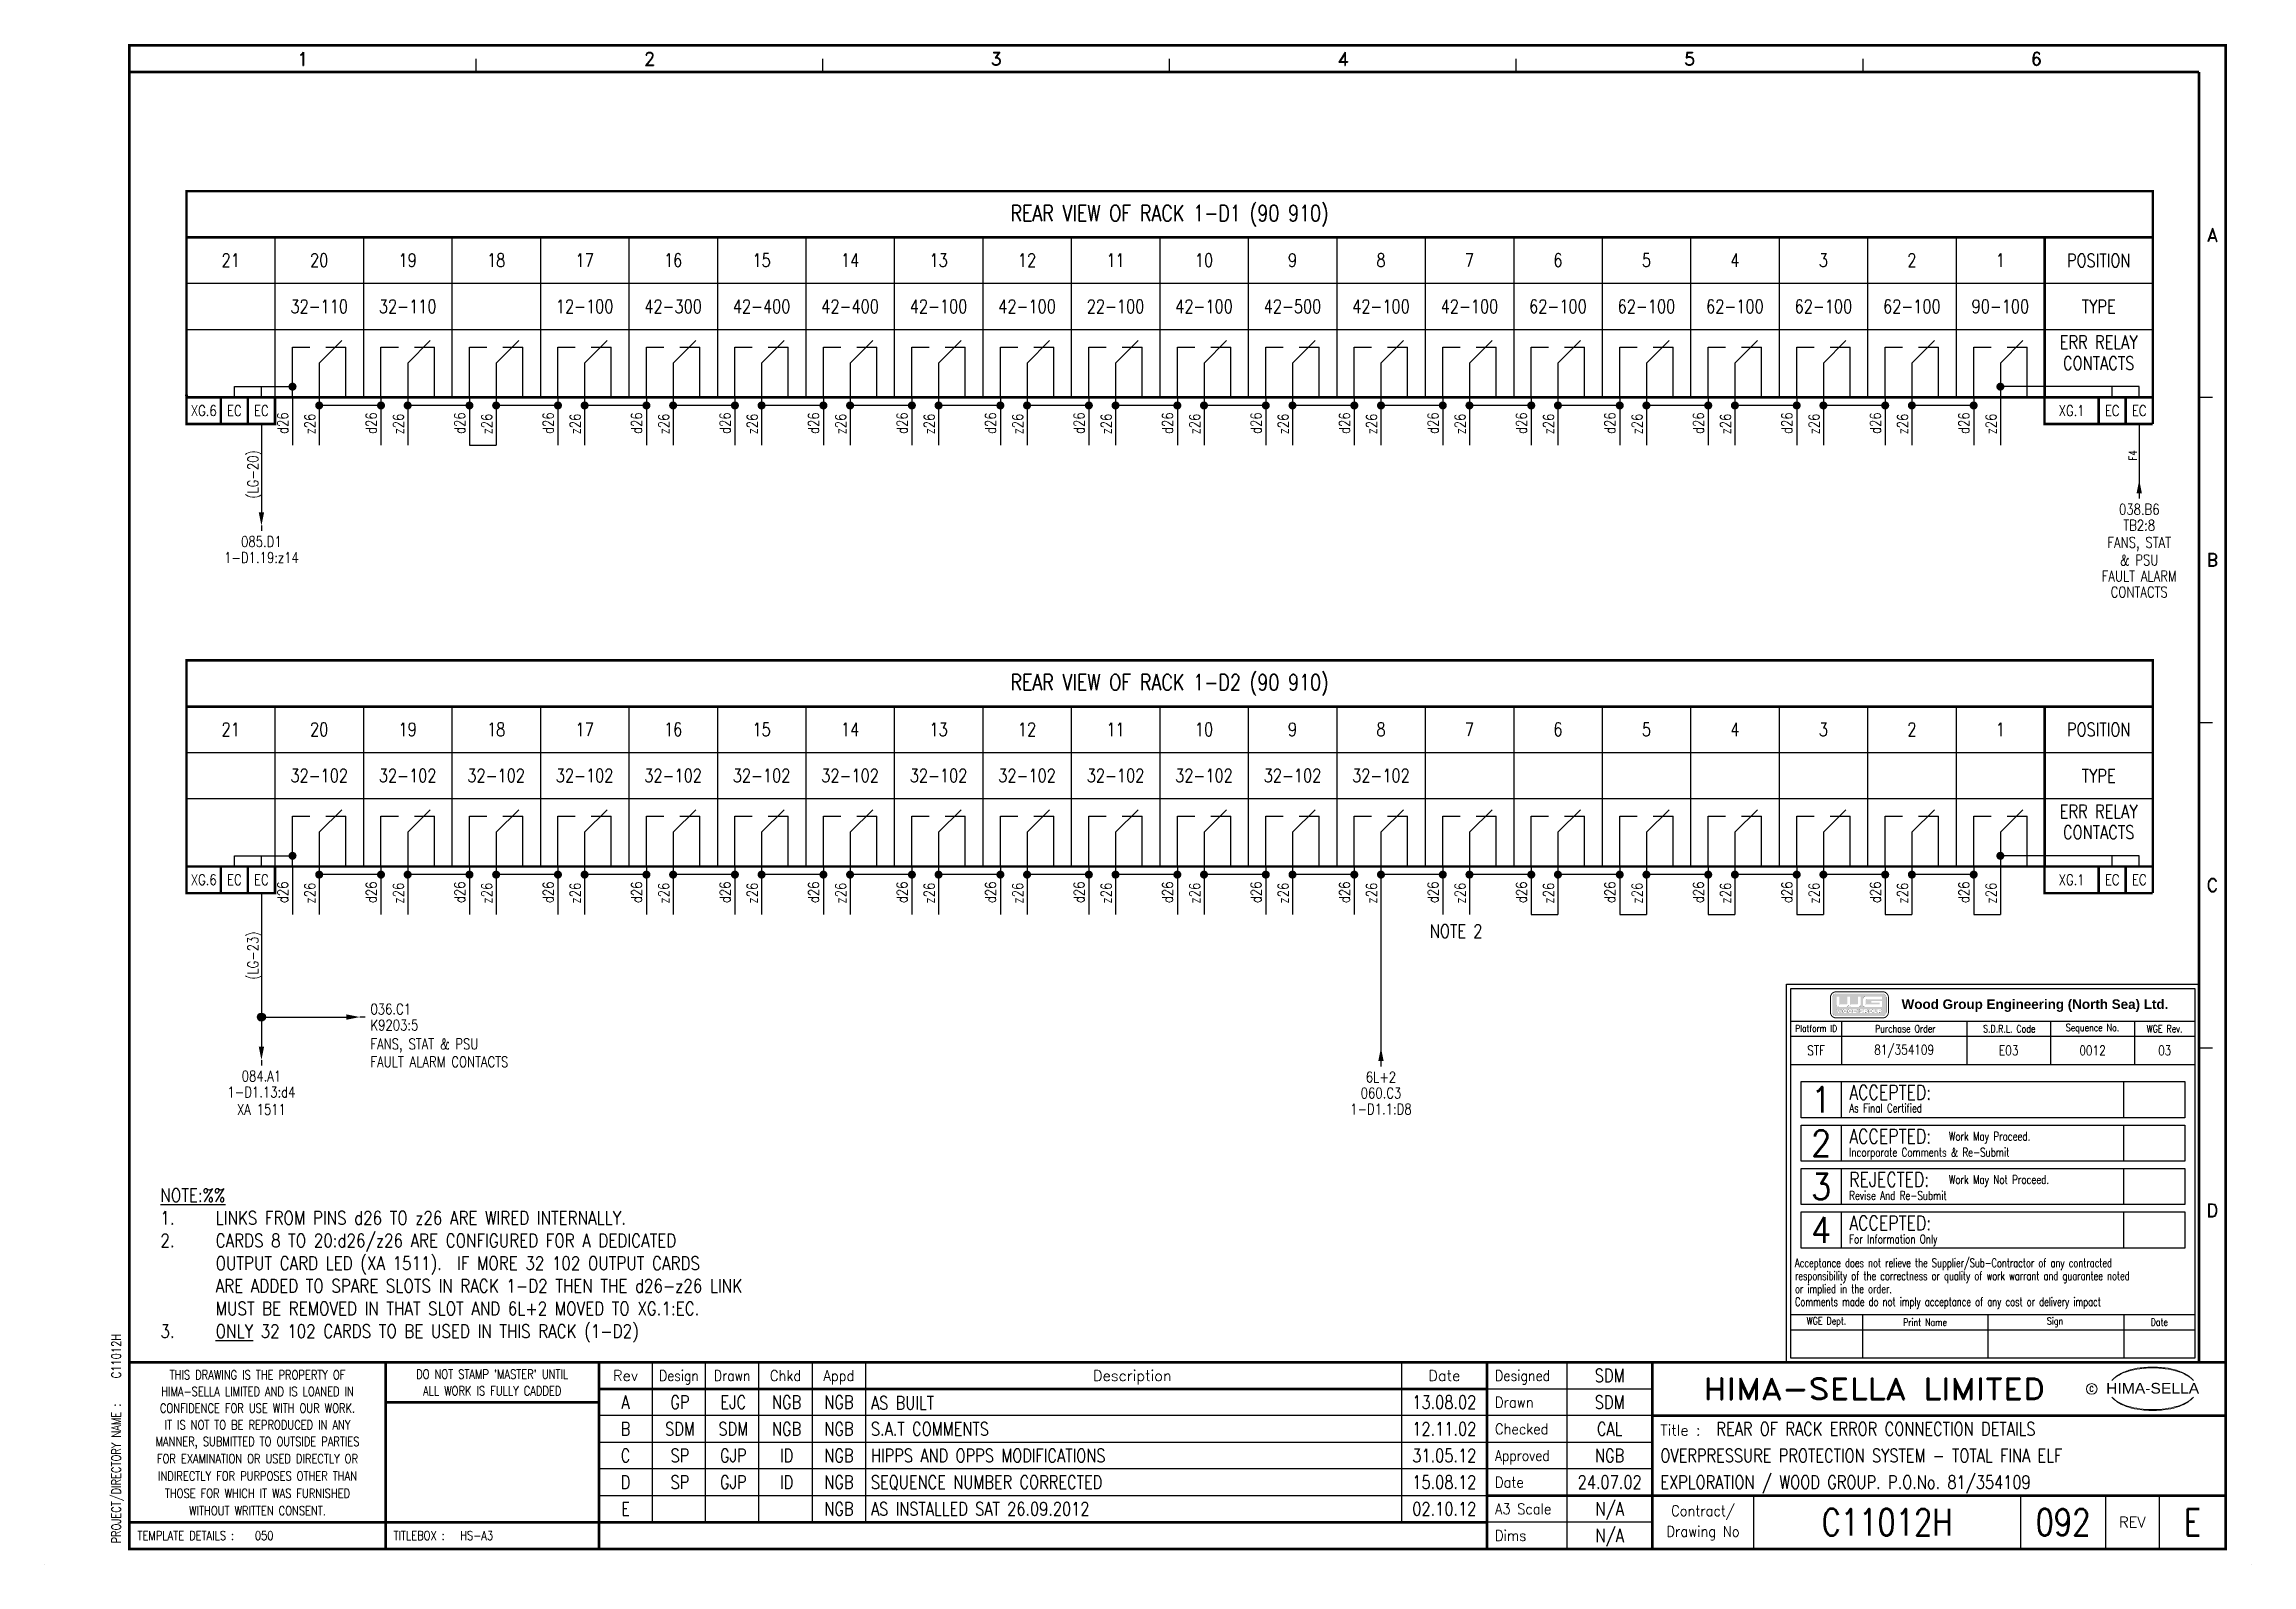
# Model space of a CAD drawing. Extents: x 0 to 414, y 0 to 285.
import ezdxf
from ezdxf.enums import TextEntityAlignment as Align

# ---------------------------------------------------------------- set-up
doc = ezdxf.new("R2010")
doc.units = 0
doc.header["$MEASUREMENT"] = 0
doc.linetypes.add('CONTINU', pattern=[0])
doc.layers.get('0').update_dxf_attribs({"linetype": 'CONTINUOUS'})
for name, color, linetype in [('01-DRAW', 7, 'CONTINUOUS'), ('COL', 2, 'CONTINU'), ('ELAC003$', 7, 'CONTINUOUS'), ('LINE', 1, 'CONTINUOUS'), ('PCABGREY-0_22', 7, 'CONTINUOUS'), ('ROW', 2, 'CONTINU'), ('TEXT', 2, 'CONTINUOUS'), ('TPOL', 3, 'CONTINUOUS'), ('UPS', 2, 'CONTINUOUS'), ('XR_FUNCTION', 2, 'CONTINUOUS'), ('XR_MAIN', 2, 'CONTINUOUS')]:
    doc.layers.add(name, color=color, linetype=linetype)
doc.layers.add('MCABGREY-0_22', color=4, linetype='CONTINUOUS', plot=False)
doc.styles.add('0', font='romans', dxfattribs={"width": 0.9})
doc.styles.add('ARIAL', font='ARIAL.TTF', dxfattribs={"height": 2.5})
doc.styles.add('CROSSREF', font='ROMANS.shx', dxfattribs={"width": 0.8, "height": 1})
doc.styles.add('FUNCTION', font='romans.shx', dxfattribs={"width": 0.8, "height": 2.5})
doc.styles.add('ROMAND', font='ROMAND')
doc.styles.add('ROMANS', font='romans.shx', dxfattribs={"width": 0.8})
doc.styles.add('WIRES', font='ROMANS.shx', dxfattribs={"width": 0.8, "height": 2})

msp = doc.modelspace()

# ---------------------------------------------------------------- texts
at = {"color": 1, "linetype": 'Continuous', "insert": (348.2396, 106.073), "char_height": 1.8, "width": 56.3327, "attachment_point": 1}
msp.add_mtext('{\\fSwis721 BT|b1|i0|c0|p34;Wood Group Engineering (North Sea) Ltd.}', dxfattribs=at)
at = {"layer": 'ELAC003$', "color": 1, "linetype": 'Continuous', "style": 'ROMANS', "width": 0.8}
for s, height, p in [('Platform ID', 1.2758, (332.2267, 100.616)), ('Purchase Order', 1.35, (348.9272, 100.5606)), ('S.D.R.L. Code', 1.35, (368.4235, 100.5606)), ('Sequence No.', 1.35, (384.0323, 100.5606)), ('WGE Rev.', 1.35, (397.5546, 100.5606)), ('WGE Dept.', 1.35, (334.1631, 45.5411)), ('Print Name', 1.35, (352.6356, 45.5411)), ('Sign', 1.35, (377, 45.5411)), ('Date', 1.35, (396.5577, 45.5411))]:
    msp.add_text(s, height=height, dxfattribs=at).set_placement(p, align=Align.MIDDLE)
at = {"layer": 'ELAC003$', "color": 3, "linetype": 'Continuous', "style": 'ROMANS', "width": 0.8889}
for s, p in [('1', (333.1663, 87.2591)), ('2', (333.1663, 79.0867)), ('3', (333.1663, 70.9808)), ('4', (333.1663, 62.8084))]:
    msp.add_text(s, height=4.86, dxfattribs=at).set_placement(p, align=Align.MIDDLE)
at = {"layer": 'ELAC003$', "color": 3, "linetype": 'Continuous', "style": 'ROMANS'}
for s, height, width, p in [('ACCEPTED:', 2.7, 0.8, (338.4173, 88.6079)), ('As Final Certified', 1.62, 0.7333, (338.4173, 85.6902)), ('ACCEPTED:', 2.7, 0.8, (338.4173, 80.3915)), ('Work May Proceed.', 1.62, 0.7333, (357.0989, 80.3915)), ('Incorporate Comments & Re-Submit', 1.62, 0.7333, (338.4173, 77.3924)), ('REJECTED:', 2.7, 0.8, (338.4173, 72.2856)), ('Work May Not Proceed.', 1.62, 0.7333, (357.0989, 72.2856)), ('Revise And Re-Submit', 1.62, 0.7333, (338.4173, 69.2865)), ('ACCEPTED:', 2.7, 0.8, (338.4173, 64.1133)), ('For Information Only', 1.62, 0.7333, (338.4173, 61.1143))]:
    msp.add_text(s, height=height, dxfattribs=dict(at, width=width)).set_placement(p, align=Align.MIDDLE_LEFT)
at = {"layer": 'ELAC003$', "color": 1, "linetype": 'Continuous', "style": 'ROMANS', "width": 0.7}
for s, p in [('Acceptance does not relieve the Supplier/Sub-Contractor of any contracted', (328.2492, 57.4562)), ('responsibility of the correctness or quality of work warrant and guarantee noted', (328.2492, 55.0262)), ('or implied in the order.', (328.2492, 52.5962)), ('Comments made do not imply acceptance of any cost or delivery impact', (328.2492, 50.1662))]:
    msp.add_text(s, height=1.62, dxfattribs=at).set_placement(p, align=Align.TOP_LEFT)
at = {"layer": 'MCABGREY-0_22', "style": 'WIRES', "width": 0.8}
for s, height, p in [('(LG-20)', 2, (40.7344, 200)), ('F4', 1.5, (392.7856, 207.106)), ('(LG-23)', 2, (40.7344, 109.75))]:
    msp.add_text(s, height=height, rotation=90, dxfattribs=at).set_placement(p, align=Align.BOTTOM_LEFT)
at = {"layer": 'TEXT', "style": 'ROMANS', "width": 0.8}
for s, height, p in [('REAR VIEW OF RACK 1-D1 (90 910)', 3, (211, 253.3312)), ('POSITION', 2.5, (385.1824, 244.672)), ('TYPE', 2.5, (385.1824, 236.0128)), ('ERR RELAY', 2.5, (385.1824, 229.3416)), ('CONTACTS', 2.5, (385.1824, 225.4157)), ('FANS, STAT', 2, (392.7856, 191.4756)), ('FAULT ALARM', 2, (392.7856, 185.4756)), ('& PSU', 2, (392.7856, 188.4756)), ('CONTACTS', 2, (392.7856, 182.4756)), ('REAR VIEW OF RACK 1-D2 (90 910)', 3, (211, 165.3312)), ('POSITION', 2.5, (385.1824, 156.672)), ('TYPE', 2.5, (385.1824, 148.0128)), ('ERR RELAY', 2.5, (385.1824, 141.3416)), ('CONTACTS', 2.5, (385.1824, 137.4157)), ('STF', 1.8, (332.2029, 96.5075)), ('81/354109', 1.8, (348.7153, 96.5075)), ('E03', 1.8, (368.3175, 96.5075)), ('0012', 1.8, (384.0325, 96.5075)), ('03', 1.8, (397.5545, 96.5075)), ('XA 1511', 2, (40.7344, 85.4323))]:
    msp.add_text(s, height=height, dxfattribs=at).set_placement(p, align=Align.MIDDLE)
for s, p in [('21', (34.9744, 243.472)), ('20', (51.5632, 243.472)), ('19', (68.152, 243.472)), ('18', (84.7408, 243.472)), ('17', (101.3296, 243.472)), ('16', (117.9184, 243.472)), ('15', (134.5072, 243.472)), ('14', (151.096, 243.472)), ('13', (167.6848, 243.472)), ('12', (184.2736, 243.472)), ('11', (200.8624, 243.472)), ('10', (217.4512, 243.472)), ('9', (234.04, 243.472)), ('8', (250.6288, 243.472)), ('7', (267.2176, 243.472)), ('6', (283.8064, 243.472)), ('5', (300.3952, 243.472)), ('4', (316.984, 243.472)), ('3', (333.5728, 243.472)), ('2', (350.1616, 243.472)), ('1', (366.7504, 243.472)), ('32-110', (51.5632, 234.8128)), ('32-110', (68.152, 234.8128)), ('12-100', (101.3296, 234.8128)), ('42-300', (117.9184, 234.8128)), ('42-400', (134.5072, 234.8128)), ('42-400', (151.096, 234.8128)), ('42-100', (167.6848, 234.8128)), ('42-100', (184.2736, 234.8128)), ('22-100', (200.8624, 234.8128)), ('42-100', (217.4512, 234.8128)), ('42-500', (234.04, 234.8128)), ('42-100', (250.6288, 234.8128)), ('42-100', (267.2176, 234.8128)), ('62-100', (283.8064, 234.8128)), ('62-100', (300.3952, 234.8128)), ('62-100', (316.984, 234.8128)), ('62-100', (333.5728, 234.8128)), ('62-100', (350.1616, 234.8128)), ('90-100', (366.7504, 234.8128)), ('21', (34.9744, 155.472)), ('20', (51.5632, 155.472)), ('19', (68.152, 155.472)), ('18', (84.7408, 155.472)), ('17', (101.3296, 155.472)), ('16', (117.9184, 155.472)), ('15', (134.5072, 155.472)), ('14', (151.096, 155.472)), ('13', (167.6848, 155.472)), ('12', (184.2736, 155.472)), ('11', (200.8624, 155.472)), ('10', (217.4512, 155.472)), ('9', (234.04, 155.472)), ('8', (250.6288, 155.472)), ('7', (267.2176, 155.472)), ('6', (283.8064, 155.472)), ('5', (300.3952, 155.472)), ('4', (316.984, 155.472)), ('3', (333.5728, 155.472)), ('2', (350.1616, 155.472)), ('1', (366.7504, 155.472)), ('32-102', (51.5632, 146.8128)), ('32-102', (68.152, 146.8128)), ('32-102', (84.7408, 146.8128)), ('32-102', (101.3296, 146.8128)), ('32-102', (117.9184, 146.8128)), ('32-102', (134.5072, 146.8128)), ('32-102', (151.096, 146.8128)), ('32-102', (167.6848, 146.8128)), ('32-102', (184.2736, 146.8128)), ('32-102', (200.8624, 146.8128)), ('32-102', (217.4512, 146.8128)), ('32-102', (234.04, 146.8128)), ('32-102', (250.6288, 146.8128)), ('NOTE 2', (264.7176, 117.6256))]:
    msp.add_text(s, height=2.5, dxfattribs=at).set_placement(p, align=Align.CENTER)
for s, p in [('XG.6', (29.9275, 216.5)), ('EC', (35.6656, 216.5)), ('EC', (40.7344, 216.5)), ('XG.1', (380.1136, 216.5)), ('EC', (387.7168, 216.5)), ('EC', (392.7856, 216.5)), ('XG.6', (29.9275, 128.5)), ('EC', (35.6656, 128.5)), ('EC', (40.7344, 128.5)), ('XG.1', (380.1136, 128.5)), ('EC', (387.7168, 128.5)), ('EC', (392.7856, 128.5))]:
    msp.add_text(s, height=2, dxfattribs=at).set_placement(p, align=Align.MIDDLE_CENTER)
for s, p in [('d26', (45.728, 212.1304)), ('z26', (50.8132, 212.0431)), ('d26', (62.3168, 212.1304)), ('z26', (67.402, 212.0431)), ('d26', (78.9056, 212.1304)), ('z26', (83.9908, 212.0431)), ('d26', (95.4944, 212.1304)), ('z26', (100.5796, 212.0431)), ('d26', (112.0832, 212.1304)), ('z26', (117.1684, 212.0431)), ('d26', (128.672, 212.1304)), ('z26', (133.7572, 212.0431)), ('d26', (145.2608, 212.1304)), ('z26', (150.346, 212.0431)), ('d26', (161.8496, 212.1304)), ('z26', (166.9348, 212.0431)), ('d26', (178.4384, 212.1304)), ('z26', (183.5236, 212.0431)), ('d26', (195.0272, 212.1304)), ('z26', (200.1124, 212.0431)), ('d26', (211.616, 212.1304)), ('z26', (216.7012, 212.0431)), ('d26', (228.2048, 212.1304)), ('z26', (233.29, 212.0431)), ('d26', (244.7936, 212.1304)), ('z26', (249.8788, 212.0431)), ('d26', (261.3824, 212.1304)), ('z26', (266.4676, 212.0431)), ('d26', (277.9712, 212.1304)), ('z26', (283.0564, 212.0431)), ('d26', (294.56, 212.1304)), ('z26', (299.6452, 212.0431)), ('d26', (311.1488, 212.1304)), ('z26', (316.234, 212.0431)), ('d26', (327.7376, 212.1304)), ('z26', (332.8228, 212.0431)), ('d26', (344.3264, 212.1304)), ('z26', (349.4116, 212.0431)), ('d26', (360.9152, 212.1304)), ('z26', (366.0004, 212.0431)), ('d26', (45.728, 124.1304)), ('z26', (50.8132, 124.0431)), ('d26', (62.3168, 124.1304)), ('z26', (67.402, 124.0431)), ('d26', (78.9056, 124.1304)), ('z26', (83.9908, 124.0431)), ('d26', (95.4944, 124.1304)), ('z26', (100.5796, 124.0431)), ('d26', (112.0832, 124.1304)), ('z26', (117.1684, 124.0431)), ('d26', (128.672, 124.1304)), ('z26', (133.7572, 124.0431)), ('d26', (145.2608, 124.1304)), ('z26', (150.346, 124.0431)), ('d26', (161.8496, 124.1304)), ('z26', (166.9348, 124.0431)), ('d26', (178.4384, 124.1304)), ('z26', (183.5236, 124.0431)), ('d26', (195.0272, 124.1304)), ('z26', (200.1124, 124.0431)), ('d26', (211.616, 124.1304)), ('z26', (216.7012, 124.0431)), ('d26', (228.2048, 124.1304)), ('z26', (233.29, 124.0431)), ('d26', (244.7936, 124.1304)), ('z26', (249.8788, 124.0431)), ('d26', (261.3824, 124.1304)), ('z26', (266.4676, 124.0431)), ('d26', (277.9712, 124.1304)), ('z26', (283.0564, 124.0431)), ('d26', (294.56, 124.1304)), ('z26', (299.6452, 124.0431)), ('d26', (311.1488, 124.1304)), ('z26', (316.234, 124.0431)), ('d26', (327.7376, 124.1304)), ('z26', (332.8228, 124.0431)), ('d26', (344.3264, 124.1304)), ('z26', (349.4116, 124.0431)), ('d26', (360.9152, 124.1304)), ('z26', (366.0004, 124.0431))]:
    msp.add_text(s, height=2, rotation=90, dxfattribs=at).set_placement(p)
at = {"layer": 'TEXT'}
for s, height, style, width, p in [('FANS, STAT & PSU', 2, 'ROMANS', 0.8, (61.1822, 97.7137)), ('FAULT ALARM CONTACTS', 2, 'ROMANS', 0.8, (61.1822, 94.3559)), ('%%UNOTE:%%', 2.5, '0', 0.83, (21.7872, 69.3264)), ('1.', 2.5, '0', 0.83, (21.7872, 65.0764)), ('LINKS FROM PINS d26 TO z26 ARE WIRED INTERNALLY.', 2.5, '0', 0.83, (32.1436, 65.0764)), ('CARDS 8 TO 20:d26/z26 ARE CONFIGURED FOR A DEDICATED', 2.5, '0', 0.83, (32.1436, 60.8264)), ('2.', 2.5, '0', 0.83, (21.7872, 60.8264)), ('OUTPUT CARD LED (XA 1511).  IF MORE 32 102 OUTPUT CARDS', 2.5, '0', 0.83, (32.1436, 56.5764)), ('ARE ADDED TO SPARE SLOTS IN RACK 1-D2 THEN THE d26-z26 LINK', 2.5, '0', 0.83, (32.1436, 52.3264)), ('%%UONLY%%U 32 102 CARDS TO BE USED IN THIS RACK (1-D2)', 2.5, '0', 0.83, (32.1436, 43.8264)), ('MUST BE REMOVED IN THAT SLOT AND 6L+2 MOVED TO XG.1:EC.', 2.5, '0', 0.83, (32.1436, 48.0764)), ('3.', 2.5, '0', 0.83, (21.7872, 43.8264))]:
    msp.add_text(s, height=height, dxfattribs=dict(at, style=style, width=width)).set_placement(p, align=Align.MIDDLE_LEFT)
at = {"layer": 'TEXT', "style": 'ROMANS', "width": 0.8}
msp.add_attdef('K9203:5', text='??:??', height=2, dxfattribs=at).set_placement((61.1822, 101.25), align=Align.MIDDLE_LEFT)
msp.add_attdef('1-D1.1:D8', text='??:??', height=2, dxfattribs=at).set_placement((250.6288, 86.5), align=Align.TOP_CENTER)
at = {"layer": 'TPOL', "style": 'ROMANS', "flags": 8}
msp.add_attdef('CN1', (56.6822, 102.75), '1', height=0.0025, dxfattribs=at)
msp.add_attdef('CN1', text='1', height=0.0025, rotation=270, dxfattribs=at).set_placement((250.6288, 96.5), align=Align.MIDDLE_LEFT)
at = {"layer": 'UPS', "insert": (155, 31.6443), "char_height": 2.5, "width": 99, "attachment_point": 1, "rotation": 0.063025, "style": 'ROMANS'}
msp.add_mtext('AS BUILT', dxfattribs=at)
at = {"layer": 'UPS', "char_height": 2.5, "width": 99, "attachment_point": 1, "style": 'ROMANS'}
for s, insert in [('S.A.T COMMENTS', (155, 26.75)), ('HIPPS AND OPPS MODIFICATIONS', (155, 21.75)), ('SEQUENCE NUMBER CORRECTED', (155, 16.75)), ('AS INSTALLED SAT 26.09.2012', (155, 11.75))]:
    msp.add_mtext(s, dxfattribs=dict(at, insert=insert))
at = {"layer": 'XR_MAIN', "style": 'CROSSREF', "width": 0.8}
msp.add_attdef('036.C1', text='', height=2, dxfattribs=at).set_placement((61.1822, 104.25), align=Align.MIDDLE_LEFT)
for tag, p in [('6L+2', (250.6288, 92.5)), ('060.C3', (250.6288, 89.5))]:
    msp.add_attdef(tag, text='', height=2, dxfattribs=at).set_placement(p, align=Align.TOP_CENTER)

# ---------------------------------------------------------------- blocks, each defined once
blk = doc.blocks.new('EDREV')
at = {"color": 2, "style": 'ROMANS', "width": 0.8}
for tag, p in [('DES', (129.2, 29.25)), ('DRN', (139.2, 29.25)), ('CHKD', (149.2, 29.25)), ('DES', (129.2, 24.25)), ('DRN', (139.2, 24.25)), ('CHKD', (149.2, 24.25)), ('DES', (129.2, 19.25)), ('DRN', (139.2, 19.25)), ('CHKD', (149.2, 19.25)), ('DES', (129.2, 14.25)), ('DRN', (139.2, 14.25)), ('CHKD', (149.2, 14.25)), ('DES', (129.2, 9.25)), ('DRN', (139.2, 9.25)), ('CHKD', (149.2, 9.25))]:
    blk.add_attdef(tag, text='', height=2.5, dxfattribs=at).set_placement(p, align=Align.CENTER)
blk = doc.blocks.new('HS-A3')
at = {"color": 1}
for p, q in [((81, 280), (81, 282.5)), ((146, 280), (146, 282.5)), ((211, 280), (211, 282.5)), ((276, 280), (276, 282.5)), ((341, 280), (341, 282.5)), ((404, 219), (406.5, 219)), ((404, 158), (406.5, 158)), ((404, 97), (406.5, 97)), ((114, 38), (114, 8)), ((124, 8), (124, 38)), ((134, 8), (134, 38)), ((144, 38), (144, 8)), ((154, 38), (154, 8)), ((254.5, 38), (254.5, 8)), ((285.5, 38), (285.5, 3)), ((270.5, 33), (301.5, 33)), ((301.5, 28), (104, 28)), ((104, 23), (301.5, 23)), ((301.5, 18), (104, 18)), ((104, 13), (270.5, 13)), ((320.5, 13), (320.5, 3)), ((370.5, 13), (370.5, 3)), ((386.5, 3), (386.5, 13)), ((396.5, 13), (396.5, 3)), ((301.5, 8), (270.5, 8)), ((0, 0), (0, 0.025)), ((413.9, 0), (413.9, 0.025))]:
    blk.add_line(p, q, dxfattribs=at)
at = {"color": 1, "const_width": 0.5}
blk.add_lwpolyline([(16, 3), (409, 3), (409, 285), (16, 285)], close=True, dxfattribs=at)
for points in [[(16, 280), (404, 280)], [(404, 38), (404, 280)], [(409, 38), (16, 38)], [(64, 3), (64, 38)], [(104, 3), (104, 38)], [(270.5, 38), (270.5, 3)], [(301.5, 3), (301.5, 38)], [(270.5, 33), (104, 33)], [(104, 30.5), (64, 30.5)], [(409, 28), (301.5, 28)], [(270.5, 13), (409, 13)], [(270.5, 8), (16, 8)]]:
    blk.add_lwpolyline(points, dxfattribs=at)
at = {"color": 3, "lineweight": 13}
blk.add_circle((383.8795, 33), 1, dxfattribs=at)
for centre, radius, start, end in [((392.604, 29.3277), 7.2401, 106.0532, 133.5024), ((392.8763, 29.5135), 7.2999, 130.419, 136.057), ((392.1149, 30.6001), 5.9804, 122.244, 131.6154), ((391.752, 31.2819), 5.2104, 111.8206, 122.8668), ((393.7772, 27.1992), 9.7601, 107.5931, 113.9452), ((395.0991, 20.9965), 15.9367, 89.2698, 106.3911), ((394.0978, 26.015), 10.9859, 96.0146, 107.3203), ((395.2933, 18.8099), 18.2818, 92.8917, 97.3734), ((395.2419, 21.3644), 15.7281, 89.7805, 93.1738), ((395.5053, 20.9965), 15.9367, 73.6089, 90.7302), ((395.3626, 21.3644), 15.7281, 86.8262, 90.2195), ((395.3112, 18.8099), 18.2818, 82.6266, 87.1083), ((396.5067, 26.015), 10.9859, 72.6797, 83.9854), ((396.8272, 27.1992), 9.7601, 66.0548, 72.4069), ((398.0005, 29.3277), 7.2401, 46.4976, 73.9468), ((398.8524, 31.2819), 5.2104, 57.1332, 68.1794), ((398.4895, 30.6001), 5.9804, 48.3846, 57.756), ((397.7282, 29.5135), 7.2999, 43.943, 49.581), ((392.8763, 36.545), 7.2999, 223.943, 229.581), ((392.604, 36.7308), 7.2401, 226.4976, 253.9468), ((392.1149, 35.4585), 5.9804, 228.3846, 237.756), ((391.752, 34.7766), 5.2104, 237.1332, 248.1794), ((393.7772, 38.8593), 9.7601, 246.0548, 252.4069), ((395.0991, 45.062), 15.9367, 253.6089, 270.7302), ((394.0978, 40.0435), 10.9859, 252.6797, 263.9854), ((395.2933, 47.2486), 18.2818, 262.6266, 267.1083), ((395.2419, 44.6941), 15.7281, 266.8262, 270.2195), ((395.5053, 45.062), 15.9367, 269.2698, 286.3911), ((395.3626, 44.6941), 15.7281, 269.7805, 273.1738), ((395.3112, 47.2486), 18.2818, 272.8917, 277.3734), ((396.5067, 40.0435), 10.9859, 276.0146, 287.3203), ((396.8272, 38.8593), 9.7601, 287.5931, 293.9452), ((398.0005, 36.7308), 7.2401, 286.0532, 313.5024), ((398.8524, 34.7766), 5.2104, 291.8206, 302.8668), ((398.4895, 35.4585), 5.9804, 302.244, 311.6154), ((397.7282, 36.545), 7.2999, 310.419, 316.057)]:
    blk.add_arc(centre, radius, start, end, dxfattribs=at)
at = {"color": 2, "style": 'ROMAND'}
for s, p in [('1', (48.5, 282.5)), ('2', (113.5, 282.5)), ('3', (178.5, 282.5)), ('4', (243.5, 282.5)), ('5', (308.5, 282.5)), ('6', (373.5, 282.5)), ('A', (406.5, 249.5)), ('B', (406.5, 188.5)), ('C', (406.5, 127.5)), ('D', (406.5, 66.5))]:
    blk.add_text(s, height=2.5, dxfattribs=at).set_placement(p, align=Align.MIDDLE)
at = {"color": 3, "lineweight": 13, "style": 'ROMANS', "width": 0.8}
for s, p in [('HIMA-SELLA LIMITED AND IS LOANED IN', (40, 32.5193)), ('THIS DRAWING IS THE PROPERTY OF', (40, 35.6443)), ("DO NOT STAMP 'MASTER' UNTIL", (84, 35.7693)), ('ALL WORK IS FULLY CADDED', (84, 32.6443)), ('CONFIDENCE FOR USE WITH OUR WORK.', (40, 29.3879)), ('IT IS NOT TO BE REPRODUCED IN ANY', (40, 26.2629)), ('MANNER, SUBMITTED TO OUTSIDE PARTIES', (40, 23.1379)), ('FOR EXAMINATION OR USED DIRECTLY OR', (40, 19.9054)), ('INDIRECTLY FOR PURPOSES OTHER THAN', (40, 16.6554)), ('THOSE FOR WHICH IT WAS FURNISHED', (40, 13.4054)), ('WITHOUT WRITTEN CONSENT.', (40, 10.1554))]:
    blk.add_text(s, height=1.7, dxfattribs=at).set_placement(p, align=Align.MIDDLE_CENTER)
at = {"color": 4, "style": 'ROMAND'}
for s, p in [('Rev', (109, 34.5)), ('Description', (204, 34.5)), ('Date', (262.5, 34.5))]:
    blk.add_text(s, height=2, dxfattribs=at).set_placement(p, align=Align.CENTER)
for s, width, p in [('Design', 0.85, (119, 34.5)), ('Drawn', 0.85, (129, 34.5)), ('Chkd', 0.9, (139, 34.5)), ('Appd', 0.9, (149, 34.5))]:
    blk.add_text(s, height=2, dxfattribs=dict(at, width=width)).set_placement(p, align=Align.CENTER)
for s, width, p in [('Designed', 0.87, (272, 34.5)), ('Drawn', 0.9, (272, 29.5)), ('Checked', 0.9, (272, 24.5)), ('Approved', 0.85, (272, 19.5)), ('Date', 0.9, (272, 14.5)), ('A3 Scale', 0.9, (272, 9.5)), ('Dims', 0.9, (272, 4.5))]:
    blk.add_text(s, height=2, dxfattribs=dict(at, width=width)).set_placement(p)
at = {"color": 1, "style": 'ROMAND', "width": 1.15}
blk.add_text('HIMA-SELLA LIMITED', height=4, dxfattribs=at).set_placement((343.0965, 33), align=Align.MIDDLE)
at = {"color": 3, "lineweight": 13, "style": 'ROMANS', "width": 0.8}
blk.add_text('C', height=1, dxfattribs=at).set_placement((383.8436, 32.5), align=Align.CENTER)
at = {"color": 1, "style": 'ARIAL', "width": 1.05}
blk.add_text('HIMA-SELLA', height=2, dxfattribs=at).set_placement((395.3022, 32.1293), align=Align.CENTER)
at = {"color": 3, "style": 'ROMANS', "width": 0.8}
blk.add_text('PROJECT/DIRECTORY NAME :', height=1.7, rotation=90, dxfattribs=at).set_placement((13.5, 4), align=Align.MIDDLE_LEFT)
at = {"color": 4, "style": 'ROMAND'}
blk.add_text('Title :', height=2, dxfattribs=at).set_placement((303, 24.25))
at = {"color": 4, "style": 'ROMAND', "width": 0.9}
for s, p in [('Contract/', (311, 10)), ('Drawing No', (311, 6))]:
    blk.add_text(s, height=2, dxfattribs=at).set_placement(p, align=Align.MIDDLE)
at = {"color": 4, "style": 'ROMAND'}
blk.add_text('REV', height=2, dxfattribs=at).set_placement((391.5, 8), align=Align.MIDDLE)
at = {"color": 3, "style": 'ROMANS', "width": 0.8}
for s, p in [('TEMPLATE DETAILS :', (17.5, 5.5)), ('TITLEBOX :', (65.5, 5.5)), ('HS-A3', (78, 5.5))]:
    blk.add_text(s, height=1.7, dxfattribs=at).set_placement(p, align=Align.MIDDLE_LEFT)
at = {"layer": 'COL', "style": 'ROMAND', "flags": 9}
for tag, p in [('COL1', (48.5, 282.5)), ('COL2', (113.5, 282.5)), ('COL3', (178.5, 282.5)), ('COL4', (243.5, 282.5)), ('COL5', (308.5, 282.5)), ('COL6', (373.5, 282.5))]:
    blk.add_attdef(tag, p, '', height=2.5, dxfattribs=at)
at = {"layer": 'ROW', "style": 'ROMAND', "flags": 9}
for tag, p in [('ROW1', (406.5, 249.5)), ('ROW2', (406.5, 188.5)), ('ROW3', (406.5, 127.5)), ('ROW4', (406.5, 66.5))]:
    blk.add_attdef(tag, p, '', height=2.5, dxfattribs=at)
at = {"layer": 'UPS', "color": 3, "style": 'ROMANS', "width": 0.8, "flags": 8}
blk.add_attdef('PROJS->NOMPRO', text='', height=1.7, rotation=90, dxfattribs=at).set_placement((13.5, 35), align=Align.MIDDLE_LEFT)
at = {"layer": 'UPS', "style": 'ROMANS', "width": 3.1263, "flags": 8}
blk.add_attdef('PLANOS->MCAN1', text='', height=2.5, rotation=0.061173, dxfattribs=at).set_placement((155, 31.6443), (254, 31.75), align=Align.FIT)
at = {"layer": 'UPS', "style": 'ROMANS', "width": 0.8, "flags": 8}
for tag, height, p in [('PLANOS->VERIF', 2.5, (293.5, 34.25)), ('PLANOS->CANVI1', 2.5, (109, 29.25)), ('PLANOS->NCAN1', 2.5, (149, 29.25)), ('PLANOS->DCAN1', 2.5, (262.5, 29.25)), ('PLANOS->ORIG', 2.5, (293.5, 29.25)), ('PLANOS->CANVI2', 2.5, (109, 24.25)), ('PLANOS->NCAN2', 2.5, (149, 24.25)), ('PLANOS->DCAN2', 2.5, (262.5, 24.25)), ('PLANOS->HECHF', 2.5, (293.5, 24.25)), ('PLANOS->CANVI3', 2.5, (109, 19.25)), ('PLANOS->NCAN3', 2.5, (149, 19.25)), ('PLANOS->DCAN3', 2.5, (262.5, 19.25)), ('PLANOS->HECHD', 2.5, (293.5, 19.25)), ('PLANOS->CANVI4', 2.5, (109, 14.25)), ('PLANOS->NCAN4', 2.5, (149, 14.25)), ('PLANOS->DCAN4', 2.5, (262.5, 14.25)), ('PLANOS->DATACREA', 2.5, (293.5, 14.25)), ('PLANOS->CANVI5', 2.5, (109, 9.25)), ('PLANOS->NCAN5', 2.5, (149, 9.25)), ('PLANOS->DCAN5', 2.5, (262.5, 9.25)), ('PLANOS->NR1', 2.5, (293.5, 9.25)), ('PROJS->DESCPRO3', 5, (345.5, 5.5)), ('PLANOS->PLANO', 5, (378.5, 5.5)), ('PLANOS->USER', 5, (402.75, 5.5)), ('PLANOS->NR2', 2.5, (293.5, 4.25))]:
    blk.add_attdef(tag, text='', height=height, dxfattribs=at).set_placement(p, align=Align.CENTER)
at = {"layer": 'UPS', "style": 'ROMANS', "flags": 8}
for tag, width, p, p2 in [('PLANOS->MCAN2', 3.0574, (155, 26.75), (254, 26.75)), ('PLANOS->MCAN3', 3.0574, (155, 21.75), (254, 21.75)), ('PLANOS->MCAN4', 3.0462, (155, 16.75), (254, 16.75)), ('PLANOS->MCAN5', 3.0574, (155, 11.75), (254, 11.75))]:
    blk.add_attdef(tag, text='', height=2.5, dxfattribs=dict(at, width=width)).set_placement(p, p2, align=Align.FIT)
at = {"layer": 'UPS', "style": 'ROMANS', "width": 0.8, "flags": 8}
blk.add_attdef('PLANOS->DENOM', (313.5, 24.25), '', height=2.5, dxfattribs=at)
at = {"layer": 'UPS', "color": 4, "style": 'ROMANS', "width": 0.8, "flags": 8}
for tag, p in [('PROJS->DESCPRO1', (303, 19.25)), ('PROJS->DESCPRO2', (303, 14.25))]:
    blk.add_attdef(tag, p, '', height=2.5, dxfattribs=at)
at = {"layer": 'UPS', "color": 3, "style": 'ROMANS', "width": 0.8, "flags": 8}
blk.add_attdef('PLANOS->PROTOTIPO', text='', height=1.7, dxfattribs=at).set_placement((39.5, 5.5), align=Align.MIDDLE_LEFT)
at = {"layer": 'UPS', "style": 'ROMANS', "width": 0.8, "flags": 8}
blk.add_attdef('PLANOS->OBS4', text='', height=2.5, dxfattribs=at).set_placement((107, 5.5), align=Align.MIDDLE_LEFT)
blk = doc.blocks.new('EQUPOT01')
blk.add_line((0, 1), (0, 0))
blk.add_solid([(0.5, 3.5), (-0.5, 3.5), (0, 1)])
at = {"layer": 'TEXT', "style": 'ROMANS', "width": 0.8}
blk.add_attdef('CONNECTION', text='', height=2, dxfattribs=at).set_placement((0, -4), align=Align.TOP_CENTER)
at = {"layer": 'TPOL', "style": 'ROMANS', "width": 0.8, "flags": 8}
blk.add_attdef('CN1', (0, 3.5), '', height=0.0025, rotation=270, dxfattribs=at)
at = {"layer": 'XR_FUNCTION', "style": 'FUNCTION', "width": 0.8, "flags": 1}
blk.add_attdef('XR_FUNCTION', text='', height=1, dxfattribs=at).set_placement((0, 2), align=Align.TOP_CENTER)
at = {"layer": 'XR_MAIN', "style": 'CROSSREF', "width": 0.8}
for tag in ['XR_PREV', 'XR_NEXT']:
    blk.add_attdef(tag, text='', height=2, dxfattribs=at).set_placement((0, -1), align=Align.TOP_CENTER)
blk = doc.blocks.new('EQUPOT06')
blk.add_line((0, 3.5), (0, 0))
blk.add_solid([(-0.5, 1), (0.5, 1), (0, 3.5)])
at = {"layer": 'TEXT', "style": 'ROMANS', "width": 0.8}
blk.add_attdef('CONNECTION', text='', height=2, dxfattribs=at).set_placement((0, -4), align=Align.TOP_CENTER)
at = {"layer": 'TPOL', "style": 'ROMANS', "flags": 8}
blk.add_attdef('CN1', text='', height=0.0025, rotation=270, dxfattribs=at).set_placement((0, 3), align=Align.MIDDLE_LEFT)
at = {"layer": 'XR_FUNCTION', "style": 'FUNCTION', "width": 0.8, "flags": 1}
blk.add_attdef('XR_FUNCTION', text='', height=1, dxfattribs=at).set_placement((0, 2), align=Align.TOP_CENTER)
at = {"layer": 'XR_MAIN', "style": 'CROSSREF', "width": 0.8}
for tag in ['XR_PREV', 'XR_NEXT']:
    blk.add_attdef(tag, text='', height=2, dxfattribs=at).set_placement((0, -1), align=Align.TOP_CENTER)
blk = doc.blocks.new('DOT')
for radius in [0.75, 0.65, 0.55, 0.45, 0.35, 0.25, 0.15, 0.05]:
    blk.add_circle((0, 0), radius)

# ---------------------------------------------------------------- hatches: boundary and pattern name
at = {"linetype": 'Continuous'}
h = msp.add_hatch(color=1, dxfattribs=at)
edge = h.paths.add_edge_path(flags=16)
edge.add_line((341.6261, 106.0573), (344.5759, 106.0573))
edge.add_line((344.5759, 106.0573), (344.5759, 106.5575))
edge.add_line((344.5759, 106.5575), (341.3699, 106.5575))
edge.add_arc((341.3699, 106.1924), 0.3652, 90.001327, 179.998673)
edge.add_line((341.0047, 106.1924), (341.0047, 105.0248))
edge.add_arc((341.3699, 105.0248), 0.3652, 180.002111, 269.999458)
edge.add_line((341.3699, 104.6597), (344.5759, 104.6597))
edge.add_line((344.5759, 104.6597), (344.5759, 105.7651))
edge.add_line((344.5759, 105.7651), (342.5712, 105.7651))
edge.add_line((342.5712, 105.7651), (342.5712, 105.4365))
edge.add_line((342.5712, 105.4365), (344.1085, 105.4365))
edge.add_line((344.1085, 105.4365), (344.1085, 105.1225))
edge.add_line((344.1085, 105.1225), (341.6261, 105.1225))
edge.add_arc((341.6261, 105.2503), 0.1278, 180.001327, 269.998673, ccw=False)
edge.add_line((341.4983, 105.2503), (341.4983, 105.9295))
edge.add_arc((341.6261, 105.9295), 0.1278, 90.001327, 179.998673, ccw=False)
edge = h.paths.add_edge_path(flags=16)
edge.add_arc((342.6639, 103.9698), 0.2294, 359.716536, 449.713883)
edge.add_line((342.6651, 104.1991), (342.2501, 104.1991))
edge.add_arc((342.2512, 103.9697), 0.2294, 90.284862, 180.282208)
edge.add_line((342.0219, 103.9686), (342.0219, 103.7632))
edge.add_arc((342.2512, 103.7621), 0.2294, 179.716549, 269.713896)
edge.add_line((342.2501, 103.5327), (342.6651, 103.5327))
edge.add_arc((342.6639, 103.7621), 0.2294, 270.28736, 360.284707)
edge.add_line((342.8933, 103.7632), (342.8933, 103.9686))
edge = h.paths.add_edge_path(flags=0)
edge.add_arc((344.2791, 103.9515), 0.081, -90, 90, ccw=False)
edge.add_line((344.2791, 103.8705), (344.0716, 103.8705))
edge.add_arc((344.0716, 103.9515), 0.081, 90, 270, ccw=False)
edge.add_line((344.0716, 104.0325), (344.2791, 104.0325))
edge = h.paths.add_edge_path(flags=16)
edge.add_line((344.0208, 103.5327), (344.0208, 103.6898))
edge.add_line((344.0208, 103.6898), (344.2948, 103.6898))
edge.add_arc((344.2948, 103.9444), 0.2547, 270, 450)
edge.add_line((344.2948, 104.1991), (343.8277, 104.1991))
edge.add_line((343.8277, 104.1991), (343.8277, 103.5327))
edge.add_line((343.8277, 103.5327), (344.0208, 103.5327))
edge = h.paths.add_edge_path(flags=16)
edge.add_line((343.4362, 103.6993), (343.2815, 103.6993))
edge.add_arc((343.2821, 103.814), 0.1147, 179.716549, 269.713896, ccw=False)
edge.add_line((343.1674, 103.8146), (343.1674, 104.1991))
edge.add_line((343.1674, 104.1991), (342.9495, 104.1991))
edge.add_line((342.9495, 104.1991), (342.9495, 103.7632))
edge.add_arc((343.1789, 103.7621), 0.2294, 179.715293, 269.71264)
edge.add_line((343.1777, 103.5327), (343.5399, 103.5327))
edge.add_arc((343.5388, 103.7621), 0.2294, 270.286104, 360.283451)
edge.add_line((343.7682, 103.7632), (343.7682, 104.1991))
edge.add_line((343.7682, 104.1991), (343.5503, 104.1991))
edge.add_line((343.5503, 104.1991), (343.5503, 103.8146))
edge.add_arc((343.4356, 103.814), 0.1147, -89.713896, 0.283451, ccw=False)
edge = h.paths.add_edge_path(flags=0)
edge.add_arc((342.5608, 103.9178), 0.1147, 359.716549, 449.713896)
edge.add_line((342.5613, 104.0325), (342.3538, 104.0325))
edge.add_arc((342.3544, 103.9178), 0.1147, 90.286104, 180.283451)
edge.add_line((342.2397, 103.9173), (342.2397, 103.8146))
edge.add_arc((342.3544, 103.814), 0.1147, 179.716549, 269.713896)
edge.add_line((342.3538, 103.6993), (342.5613, 103.6993))
edge.add_arc((342.5608, 103.814), 0.1147, 270.286104, 360.283451)
edge.add_line((342.6754, 103.8146), (342.6754, 103.9173))
edge = h.paths.add_edge_path(flags=0)
edge.add_arc((338.7044, 103.9178), 0.1147, 359.714038, 449.711385)
edge.add_line((338.705, 104.0325), (338.4975, 104.0325))
edge.add_arc((338.4981, 103.9178), 0.1147, 90.286104, 180.283451)
edge.add_line((338.3834, 103.9173), (338.3834, 103.8146))
edge.add_arc((338.4981, 103.814), 0.1147, 179.716549, 269.713896)
edge.add_line((338.4975, 103.6993), (338.705, 103.6993))
edge.add_arc((338.7044, 103.814), 0.1147, 270.288615, 360.285962)
edge.add_line((338.8191, 103.8146), (338.8191, 103.9173))
edge = h.paths.add_edge_path(flags=16)
edge.add_arc((338.8076, 103.9697), 0.2294, 359.717792, 449.715138)
edge.add_line((338.8087, 104.1991), (338.3937, 104.1991))
edge.add_arc((338.3949, 103.9697), 0.2294, 90.284862, 180.282208)
edge.add_line((338.1655, 103.9686), (338.1655, 103.7632))
edge.add_arc((338.3949, 103.7621), 0.2294, 179.716549, 269.713896)
edge.add_line((338.3937, 103.5327), (338.8087, 103.5327))
edge.add_arc((338.8076, 103.7621), 0.2294, 270.286104, 360.283451)
edge.add_line((339.037, 103.7632), (339.037, 103.9686))
edge = h.paths.add_edge_path(flags=0)
edge.add_arc((337.7644, 103.9178), 0.1147, 359.716549, 449.713896)
edge.add_line((337.7649, 104.0325), (337.5574, 104.0325))
edge.add_arc((337.558, 103.9178), 0.1147, 90.286104, 180.283451)
edge.add_line((337.4433, 103.9173), (337.4433, 103.8146))
edge.add_arc((337.558, 103.814), 0.1147, 179.716549, 269.713896)
edge.add_line((337.5574, 103.6993), (337.7649, 103.6993))
edge.add_arc((337.7644, 103.814), 0.1147, 270.286104, 360.283451)
edge.add_line((337.879, 103.8146), (337.879, 103.9173))
h.paths.add_polyline_path([(337.2364, 104.1987), (337.0246, 103.5341), (336.8128, 103.5341), (336.6522, 103.954), (336.4915, 103.5341), (336.2797, 103.5341), (336.0679, 104.1987), (336.2651, 104.1987), (336.3966, 103.7714), (336.5645, 104.195), (336.7398, 104.195), (336.9078, 103.7714), (337.0465, 104.1987)], flags=16)
edge = h.paths.add_edge_path(flags=16)
edge.add_arc((337.8675, 103.9697), 0.2294, 359.717792, 449.715138)
edge.add_line((337.8687, 104.1991), (337.4537, 104.1991))
edge.add_arc((337.4548, 103.9698), 0.2294, 90.286117, 180.283464)
edge.add_line((337.2255, 103.9686), (337.2255, 103.7632))
edge.add_arc((337.4548, 103.7621), 0.2294, 179.715293, 269.71264)
edge.add_line((337.4537, 103.5327), (337.8687, 103.5327))
edge.add_arc((337.8675, 103.7621), 0.2294, 270.286104, 360.283451)
edge.add_line((338.0969, 103.7632), (338.0969, 103.9686))
edge = h.paths.add_edge_path(flags=0)
edge.add_arc((339.6116, 103.814), 0.1147, 270.286104, 360.283451)
edge.add_line((339.7262, 103.8146), (339.7262, 103.9173))
edge.add_arc((339.6116, 103.9178), 0.1147, 359.716549, 449.713896)
edge.add_line((339.6121, 104.0325), (339.2696, 104.0325))
edge.add_line((339.2696, 104.0325), (339.2696, 103.6993))
edge.add_line((339.2696, 103.6993), (339.6121, 103.6993))
edge = h.paths.add_edge_path(flags=16)
edge.add_arc((339.7147, 103.9697), 0.2294, 359.717792, 449.715138)
edge.add_line((339.7159, 104.1991), (339.0816, 104.1991))
edge.add_line((339.0816, 104.1991), (339.0816, 103.5327))
edge.add_line((339.0816, 103.5327), (339.7159, 103.5327))
edge.add_arc((339.7147, 103.7621), 0.2294, 270.286104, 360.283451)
edge.add_line((339.9441, 103.7632), (339.9441, 103.9686))
edge = h.paths.add_edge_path(flags=16)
edge.add_arc((340.8801, 103.9892), 0.0434, 0.001327, 89.998673)
edge.add_line((340.8801, 104.0325), (340.6158, 104.0325))
edge.add_arc((340.6164, 103.9178), 0.1147, 90.286104, 180.283451)
edge.add_line((340.5017, 103.9173), (340.5017, 103.8146))
edge.add_arc((340.6164, 103.814), 0.1147, 179.716549, 269.713896)
edge.add_line((340.6158, 103.6993), (340.8801, 103.6993))
edge.add_arc((340.8801, 103.7427), 0.0434, 270, 450)
edge.add_line((340.8801, 103.786), (340.7048, 103.786))
edge.add_line((340.7048, 103.786), (340.7048, 103.9029))
edge.add_line((340.7048, 103.9029), (341.1284, 103.9029))
edge.add_line((341.1284, 103.9029), (341.1284, 103.7632))
edge.add_arc((340.899, 103.7621), 0.2294, -89.713896, 0.283451, ccw=False)
edge.add_line((340.9001, 103.5327), (340.5121, 103.5327))
edge.add_arc((340.5132, 103.7621), 0.2294, 179.716549, 269.713896, ccw=False)
edge.add_line((340.2839, 103.7632), (340.2839, 103.9686))
edge.add_arc((340.5132, 103.9697), 0.2294, 90.284862, 180.282208, ccw=False)
edge.add_line((340.5121, 104.1991), (340.9001, 104.1991))
edge.add_arc((340.899, 103.9697), 0.2294, -0.282208, 89.715138, ccw=False)
edge.add_line((341.1284, 103.9686), (341.1284, 103.954))
edge.add_line((341.1284, 103.954), (340.9234, 103.954))
edge.add_line((340.9234, 103.954), (340.9234, 103.9892))
edge = h.paths.add_edge_path(flags=0)
edge.add_line((341.4482, 104.0325), (341.6557, 104.0325))
edge.add_arc((341.6557, 103.9515), 0.081, -90, 90, ccw=False)
edge.add_line((341.6557, 103.8705), (341.4482, 103.8705))
edge.add_arc((341.4482, 103.9515), 0.081, 90, 270, ccw=False)
edge = h.paths.add_edge_path(flags=16)
edge.add_line((341.7683, 103.5327), (341.9261, 103.5327))
edge.add_line((341.9261, 103.5327), (341.9261, 103.6898))
edge.add_arc((341.8451, 103.6897), 0.081, 0.000401, 81.621205)
edge.add_arc((341.6714, 103.9444), 0.2547, 316.742649, 359.995675)
edge.add_arc((341.6714, 103.9444), 0.2547, 0.002451, 89.999798)
edge.add_line((341.6714, 104.1991), (341.2042, 104.1991))
edge.add_line((341.2042, 104.1991), (341.2042, 103.5327))
edge.add_line((341.2042, 103.5327), (341.3974, 103.5327))
edge.add_line((341.3974, 103.5327), (341.3974, 103.6898))
edge.add_line((341.3974, 103.6898), (341.6873, 103.6898))
edge.add_arc((341.6873, 103.6087), 0.081, -0.00221, 89.995137, ccw=False)
edge.add_line((341.7683, 103.6087), (341.7683, 103.5327))
edge = h.paths.add_edge_path()
edge.add_line((345.4034, 106.4078), (345.4034, 103.6838))
edge.add_arc((344.6731, 103.6838), 0.7303, 270.001327, 359.998673, ccw=False)
edge.add_line((344.6731, 102.9535), (335.9803, 102.9535))
edge.add_arc((335.9803, 103.6838), 0.7303, 180.001719, 269.999066, ccw=False)
edge.add_line((335.25, 103.6838), (335.25, 106.4078))
edge.add_arc((335.9803, 106.4078), 0.7303, 90.000934, 179.998281, ccw=False)
edge.add_line((335.9803, 107.1381), (344.6731, 107.1381))
edge.add_arc((344.6731, 106.4078), 0.7303, 0.001327, 89.998673, ccw=False)
edge = h.paths.add_edge_path(flags=16)
edge.add_line((336.0533, 106.5575), (336.5424, 106.5575))
edge.add_line((336.5424, 106.5575), (336.5424, 105.2795))
edge.add_arc((336.6703, 105.2795), 0.1278, 180.001327, 269.998673)
edge.add_line((336.6703, 105.1517), (337.9294, 105.1517))
edge.add_arc((337.9294, 105.2795), 0.1278, 269.999085, 359.996432)
edge.add_line((338.0572, 105.2795), (338.0572, 106.5575))
edge.add_line((338.0572, 106.5575), (338.5463, 106.5575))
edge.add_line((338.5463, 106.5575), (338.5463, 105.2795))
edge.add_arc((338.6741, 105.2795), 0.1278, 180.001327, 269.998673)
edge.add_line((338.6741, 105.1517), (339.9332, 105.1517))
edge.add_arc((339.9332, 105.2795), 0.1278, 270.001327, 359.998673)
edge.add_line((340.061, 105.2795), (340.061, 106.5575))
edge.add_line((340.061, 106.5575), (340.5501, 106.5575))
edge.add_line((340.5501, 106.5575), (340.5501, 105.0248))
edge.add_arc((340.185, 105.0248), 0.3651, 270.001327, 359.998673, ccw=False)
edge.add_line((340.185, 104.6597), (338.6669, 104.6597))
edge.add_arc((338.6669, 105.0248), 0.3652, 180.002111, 269.999458, ccw=False)
edge.add_arc((337.9366, 105.0248), 0.3651, 270.001327, 359.998673, ccw=False)
edge.add_line((337.9366, 104.6597), (336.4185, 104.6597))
edge.add_arc((336.4185, 105.0248), 0.3652, 180.002111, 269.999458, ccw=False)
edge.add_line((336.0533, 105.0248), (336.0533, 106.5575))

# ---------------------------------------------------------------- linework, layer by layer
for p, q in [((43.2688, 249.0016), (43.2688, 219)), ((59.8576, 249.0016), (59.8576, 219)), ((76.4464, 249.0016), (76.4464, 219)), ((93.0352, 249.0016), (93.0352, 219)), ((109.624, 249.0016), (109.624, 219)), ((126.2128, 249.0016), (126.2128, 219)), ((142.8016, 249.0016), (142.8016, 219)), ((159.3904, 249.0016), (159.3904, 219)), ((175.9792, 249.0016), (175.9792, 219)), ((192.568, 249.0016), (192.568, 219)), ((209.1568, 249.0016), (209.1568, 219)), ((225.7456, 249.0016), (225.7456, 219)), ((242.3344, 249.0016), (242.3344, 219)), ((258.9232, 249.0016), (258.9232, 219)), ((275.512, 249.0016), (275.512, 219)), ((292.1008, 249.0016), (292.1008, 219)), ((308.6896, 249.0016), (308.6896, 219)), ((325.2784, 249.0016), (325.2784, 219)), ((341.8672, 249.0016), (341.8672, 219)), ((358.456, 249.0016), (358.456, 219)), ((395.32, 240.3424), (26.68, 240.3424)), ((395.32, 231.6832), (26.68, 231.6832)), ((43.2688, 161.0016), (43.2688, 131)), ((59.8576, 161.0016), (59.8576, 131)), ((76.4464, 161.0016), (76.4464, 131)), ((93.0352, 161.0016), (93.0352, 131)), ((109.624, 161.0016), (109.624, 131)), ((126.2128, 161.0016), (126.2128, 131)), ((142.8016, 161.0016), (142.8016, 131)), ((159.3904, 161.0016), (159.3904, 131)), ((175.9792, 161.0016), (175.9792, 131)), ((192.568, 161.0016), (192.568, 131)), ((209.1568, 161.0016), (209.1568, 131)), ((225.7456, 161.0016), (225.7456, 131)), ((242.3344, 161.0016), (242.3344, 131)), ((258.9232, 161.0016), (258.9232, 131)), ((275.512, 161.0016), (275.512, 131)), ((292.1008, 161.0016), (292.1008, 131)), ((308.6896, 161.0016), (308.6896, 131)), ((325.2784, 161.0016), (325.2784, 131)), ((341.8672, 161.0016), (341.8672, 131)), ((358.456, 161.0016), (358.456, 131)), ((395.32, 152.3424), (26.68, 152.3424)), ((395.32, 143.6832), (26.68, 143.6832)), ((60.1822, 102.75), (59.1822, 102.75)), ((250.6288, 97), (250.6288, 93.5))]:
    msp.add_line(p, q)
at = {"color": 6, "const_width": 0.4608}
for points in [[(26.68, 257.6608), (395.32, 257.6608), (395.32, 219), (26.68, 219)], [(26.68, 169.6608), (395.32, 169.6608), (395.32, 131), (26.68, 131)]]:
    msp.add_lwpolyline(points, close=True, dxfattribs=at)
at = {"color": 6}
for points, const_width in [([(395.32, 249.0016), (26.68, 249.0016)], 0.5), ([(375.0448, 249.0016), (375.0448, 219)], 0.5), ([(43.2688, 219), (43.2688, 214), (26.68, 214), (26.68, 219)], 0.4608), ([(385.1824, 219), (385.1824, 214), (395.32, 214), (375.0448, 214), (375.0448, 219)], 0.4608), ([(395.32, 161.0016), (26.68, 161.0016)], 0.5), ([(375.0448, 161.0016), (375.0448, 131)], 0.5), ([(43.2688, 131), (43.2688, 126), (26.68, 126), (26.68, 131)], 0.4608), ([(385.1824, 131), (385.1824, 126), (395.32, 126), (375.0448, 126), (375.0448, 131)], 0.4608), ([(390.2512, 126), (390.2512, 131)], 0.4608)]:
    msp.add_lwpolyline(points, dxfattribs=dict(at, const_width=const_width))
for points in [[(56.6822, 103.25), (56.6822, 102.25), (59.1822, 102.75)], [(250.1288, 94.5), (251.1288, 94.5), (250.6288, 97)]]:
    msp.add_solid(points)
at = {"layer": '01-DRAW'}
msp.add_line((26.4496, 219.425), (26.9104, 219.425), dxfattribs=at)
at = {"layer": '01-DRAW', "color": 6, "const_width": 0.4608}
for points in [[(33.1312, 219), (33.1312, 214)], [(38.2, 214), (38.2, 219)], [(390.2512, 214), (390.2512, 219)], [(395.32, 219), (395.32, 214)], [(33.1312, 131), (33.1312, 126)], [(38.2, 126), (38.2, 131)], [(395.32, 131), (395.32, 126)]]:
    msp.add_lwpolyline(points, dxfattribs=at)
at = {"layer": 'ELAC003$', "color": 3, "linetype": 'Continuous'}
for p, q in [((327.4519, 101.9558), (403.2026, 101.9558)), ((336.9539, 101.9558), (336.9539, 93.8498)), ((360.4766, 101.9558), (360.4766, 93.8498)), ((376.1584, 101.9558), (376.1584, 93.8498)), ((391.9064, 101.9558), (391.9064, 93.8498)), ((327.4519, 99.1652), (403.2026, 99.1652)), ((327.4519, 93.8498), (403.2026, 93.8498)), ((336.9539, 83.8704), (336.9539, 90.6474)), ((389.8464, 90.6474), (389.8464, 83.8704)), ((336.9539, 75.698), (336.9539, 82.4752)), ((389.8464, 82.4752), (389.8464, 75.698)), ((336.9539, 67.5923), (336.9539, 74.3693)), ((389.8464, 74.3693), (389.8464, 67.5923)), ((336.9539, 59.4199), (336.9539, 66.1969)), ((389.8464, 66.1969), (389.8464, 59.4199)), ((327.4519, 46.9696), (403.2026, 46.9696)), ((340.8744, 46.9696), (340.8744, 38.7972)), ((364.397, 46.9696), (364.397, 38.7972)), ((389.913, 46.9696), (389.913, 38.7972)), ((327.4519, 44.1126), (403.2026, 44.1126))]:
    msp.add_line(p, q, dxfattribs=at)
for points in [[(326.6546, 108.9322), (404, 108.9322), (404, 38), (326.6546, 38)], [(327.4519, 108.1348), (403.2026, 108.1348), (403.2026, 38.7972), (327.4519, 38.7972)], [(329.3789, 90.6474), (401.3419, 90.6474), (401.3419, 83.8704), (329.3789, 83.8704)], [(329.3789, 82.4752), (401.3419, 82.4752), (401.3419, 75.698), (329.3789, 75.698)], [(329.3789, 74.3693), (401.3419, 74.3693), (401.3419, 67.5923), (329.3789, 67.5923)], [(329.3789, 66.1969), (401.3419, 66.1969), (401.3419, 59.4199), (329.3789, 59.4199)]]:
    msp.add_lwpolyline(points, close=True, dxfattribs=at)
at = {"layer": 'LINE', "linetype": 'Continuous', "flags": 128}
for points, const_width in [([(345.7685, 106.4078), (345.7685, 103.6838, -0.4142), (344.6731, 102.5884), (335.9803, 102.5884, -0.4142), (334.8849, 103.6838), (334.8849, 106.4078, -0.4142), (335.9803, 107.5032), (344.6731, 107.5032, -0.4142)], 0.1826), ([(345.4034, 106.4078), (345.4034, 103.6838, -0.4142), (344.6731, 102.9535), (335.9803, 102.9535, -0.4142), (335.25, 103.6838), (335.25, 106.4078, -0.4142), (335.9803, 107.1381), (344.6731, 107.1381, -0.4142)], 0.0183), ([(338.0969, 103.9686, 0.4142), (337.8687, 104.1991), (337.4537, 104.1991, 0.4142), (337.2255, 103.9686), (337.2255, 103.7632, 0.4142), (337.4537, 103.5327), (337.8687, 103.5327, 0.4142), (338.0969, 103.7632)], 0.0183), ([(337.879, 103.9173, 0.4142), (337.7649, 104.0325), (337.5574, 104.0325, 0.4142), (337.4433, 103.9173), (337.4433, 103.8146, 0.4142), (337.5574, 103.6993), (337.7649, 103.6993, 0.4142), (337.879, 103.8146)], 0.0183), ([(339.037, 103.9686, 0.4142), (338.8088, 104.1991), (338.3937, 104.1991, 0.4142), (338.1655, 103.9686), (338.1655, 103.7632, 0.4142), (338.3937, 103.5327), (338.8088, 103.5327, 0.4142), (339.037, 103.7632)], 0.0183), ([(338.8191, 103.9173, 0.4142), (338.705, 104.0325), (338.4975, 104.0325, 0.4142), (338.3834, 103.9173), (338.3834, 103.8146, 0.4142), (338.4975, 103.6993), (338.705, 103.6993, 0.4142), (338.8191, 103.8146)], 0.0183), ([(339.9441, 103.9686, 0.4142), (339.7159, 104.1991), (339.0816, 104.1991), (339.0816, 103.5327), (339.7159, 103.5327, 0.4142), (339.9441, 103.7632)], 0.0183), ([(339.6121, 103.6993, 0.4142), (339.7262, 103.8146), (339.7262, 103.9173, 0.4142), (339.6121, 104.0325), (339.2696, 104.0325), (339.2696, 103.6993)], 0.0183), ([(340.9234, 103.9892, 0.4142), (340.8801, 104.0325), (340.6158, 104.0325, 0.4142), (340.5017, 103.9173), (340.5017, 103.8146, 0.4142), (340.6158, 103.6993), (340.8801, 103.6993, 1), (340.8801, 103.786), (340.7048, 103.786), (340.7048, 103.9029), (341.1284, 103.9029), (341.1284, 103.7632, -0.4142), (340.9002, 103.5327), (340.5121, 103.5327, -0.4142), (340.2839, 103.7632), (340.2839, 103.9686, -0.4142), (340.5121, 104.1991), (340.9002, 104.1991, -0.4142), (341.1284, 103.9686), (341.1284, 103.954), (340.9234, 103.954)], 0.0183), ([(341.6261, 106.0573), (344.5759, 106.0573), (344.5759, 106.5575), (341.3699, 106.5575, 0.4142), (341.0047, 106.1924), (341.0047, 105.0248, 0.4142), (341.3699, 104.6597), (344.5759, 104.6597), (344.5759, 105.7651), (342.5712, 105.7651), (342.5712, 105.4365), (344.1085, 105.4365), (344.1085, 105.1225), (341.6261, 105.1225, -0.4142), (341.4983, 105.2503), (341.4983, 105.9295, -0.4142)], 0.0183), ([(341.7683, 103.5327), (341.9261, 103.5327), (341.9261, 103.6898, 0.372), (341.8569, 103.7699, 0.191), (341.9261, 103.9444, 0.4142), (341.6714, 104.1991), (341.2042, 104.1991), (341.2042, 103.5327), (341.3974, 103.5327), (341.3974, 103.6898), (341.6873, 103.6898, -0.4142), (341.7683, 103.6087)], 0.0183), ([(341.4482, 104.0325), (341.6557, 104.0325, -1), (341.6557, 103.8705), (341.4482, 103.8705, -1)], 0.0183), ([(342.8933, 103.9686, 0.4142), (342.6651, 104.1991), (342.2501, 104.1991, 0.4142), (342.0219, 103.9686), (342.0219, 103.7632, 0.4142), (342.2501, 103.5327), (342.6651, 103.5327, 0.4142), (342.8933, 103.7632)], 0.0183), ([(342.6754, 103.9173, 0.4142), (342.5613, 104.0325), (342.3538, 104.0325, 0.4142), (342.2397, 103.9173), (342.2397, 103.8146, 0.4142), (342.3538, 103.6993), (342.5613, 103.6993, 0.4142), (342.6754, 103.8146)], 0.0183), ([(343.4362, 103.6993), (343.2815, 103.6993, -0.4142), (343.1674, 103.8146), (343.1674, 104.1991), (342.9495, 104.1991), (342.9495, 103.7632, 0.4142), (343.1778, 103.5327), (343.5399, 103.5327, 0.4142), (343.7682, 103.7632), (343.7682, 104.1991), (343.5503, 104.1991), (343.5503, 103.8146, -0.4142)], 0.0183), ([(344.0208, 103.5327), (344.0208, 103.6898), (344.2949, 103.6898, 1), (344.2949, 104.1991), (343.8277, 104.1991), (343.8277, 103.5327)], 0.0183), ([(344.2791, 104.0325, -1), (344.2791, 103.8705), (344.0716, 103.8705, -1), (344.0716, 104.0325)], 0.0183)]:
    msp.add_lwpolyline(points, format="xyb", close=True, dxfattribs=dict(at, const_width=const_width))
at = {"layer": 'LINE', "linetype": 'Continuous', "const_width": 0.0183, "flags": 128}
msp.add_lwpolyline([(336.0533, 105.0239), (336.0533, 106.5575), (336.5425, 106.5575), (336.5425, 105.2795, 0.4142), (336.6703, 105.1517), (337.9294, 105.1517, 0.4142), (338.0572, 105.2795), (338.0572, 106.5575), (338.5463, 106.5575), (338.5463, 105.2795, 0.4142), (338.6741, 105.1517), (339.9332, 105.1517, 0.4142), (340.061, 105.2795), (340.061, 106.5575), (340.5501, 106.5575), (340.5501, 105.0248, -0.4142), (340.185, 104.6597), (338.6669, 104.6597, -0.4142), (338.3017, 105.0248, -0.4142), (337.9366, 104.6597), (336.4185, 104.6597, -0.4142), (336.0533, 105.0248), (336.0533, 106.5575)], format="xyb", dxfattribs=at)
msp.add_lwpolyline([(337.2364, 104.1987), (337.0246, 103.5341), (336.8128, 103.5341), (336.6522, 103.954), (336.4915, 103.5341), (336.2797, 103.5341), (336.0679, 104.1987), (336.2651, 104.1987), (336.3966, 103.7714), (336.5645, 104.195), (336.7398, 104.195), (336.9078, 103.7714), (337.0465, 104.1987)], close=True, dxfattribs=at)
at = {"layer": 'PCABGREY-0_22'}
for p, q in [((46.5632, 219), (46.5632, 228.4123)), ((46.5632, 228.4123), (49.8132, 228.4123)), ((51.5632, 225.4123), (55.8006, 229.6497)), ((52.8132, 228.4123), (56.5632, 228.4123)), ((56.5632, 219), (56.5632, 228.4123)), ((63.152, 219), (63.152, 228.4123)), ((63.152, 228.4123), (66.402, 228.4123)), ((68.152, 225.4123), (72.3894, 229.6497)), ((69.402, 228.4123), (73.152, 228.4123)), ((73.152, 219), (73.152, 228.4123)), ((79.7408, 219), (79.7408, 228.4123)), ((79.7408, 228.4123), (82.9908, 228.4123)), ((84.7408, 225.4123), (88.9782, 229.6497)), ((85.9908, 228.4123), (89.7408, 228.4123)), ((89.7408, 219), (89.7408, 228.4123)), ((96.3296, 219), (96.3296, 228.4123)), ((96.3296, 228.4123), (99.5796, 228.4123)), ((101.3296, 225.4123), (105.567, 229.6497)), ((102.5796, 228.4123), (106.3296, 228.4123)), ((106.3296, 219), (106.3296, 228.4123)), ((112.9184, 219), (112.9184, 228.4123)), ((112.9184, 228.4123), (116.1684, 228.4123)), ((117.9184, 225.4123), (122.1558, 229.6497)), ((119.1684, 228.4123), (122.9184, 228.4123)), ((122.9184, 219), (122.9184, 228.4123)), ((129.5072, 219), (129.5072, 228.4123)), ((129.5072, 228.4123), (132.7572, 228.4123)), ((134.5072, 225.4123), (138.7446, 229.6497)), ((135.7572, 228.4123), (139.5072, 228.4123)), ((139.5072, 219), (139.5072, 228.4123)), ((146.096, 219), (146.096, 228.4123)), ((146.096, 228.4123), (149.346, 228.4123)), ((151.096, 225.4123), (155.3334, 229.6497)), ((152.346, 228.4123), (156.096, 228.4123)), ((156.096, 219), (156.096, 228.4123)), ((162.6848, 219), (162.6848, 228.4123)), ((162.6848, 228.4123), (165.9348, 228.4123)), ((167.6848, 225.4123), (171.9222, 229.6497)), ((168.9348, 228.4123), (172.6848, 228.4123)), ((172.6848, 219), (172.6848, 228.4123)), ((179.2736, 219), (179.2736, 228.4123)), ((179.2736, 228.4123), (182.5236, 228.4123)), ((184.2736, 225.4123), (188.511, 229.6497)), ((185.5236, 228.4123), (189.2736, 228.4123)), ((189.2736, 219), (189.2736, 228.4123)), ((195.8624, 219), (195.8624, 228.4123)), ((195.8624, 228.4123), (199.1124, 228.4123)), ((200.8624, 225.4123), (205.0998, 229.6497)), ((202.1124, 228.4123), (205.8624, 228.4123)), ((205.8624, 219), (205.8624, 228.4123)), ((212.4512, 219), (212.4512, 228.4123)), ((212.4512, 228.4123), (215.7012, 228.4123)), ((217.4512, 225.4123), (221.6886, 229.6497)), ((218.7012, 228.4123), (222.4512, 228.4123)), ((222.4512, 219), (222.4512, 228.4123)), ((229.04, 219), (229.04, 228.4123)), ((229.04, 228.4123), (232.29, 228.4123)), ((234.04, 225.4123), (238.2774, 229.6497)), ((235.29, 228.4123), (239.04, 228.4123)), ((239.04, 219), (239.04, 228.4123)), ((245.6288, 219), (245.6288, 228.4123)), ((245.6288, 228.4123), (248.8788, 228.4123)), ((250.6288, 225.4123), (254.8662, 229.6497)), ((251.8788, 228.4123), (255.6288, 228.4123)), ((255.6288, 219), (255.6288, 228.4123)), ((262.2176, 219), (262.2176, 228.4123)), ((262.2176, 228.4123), (265.4676, 228.4123)), ((267.2176, 225.4123), (271.455, 229.6497)), ((268.4676, 228.4123), (272.2176, 228.4123)), ((272.2176, 219), (272.2176, 228.4123)), ((278.8064, 219), (278.8064, 228.4123)), ((278.8064, 228.4123), (282.0564, 228.4123)), ((283.8064, 225.4123), (288.0438, 229.6497)), ((285.0564, 228.4123), (288.8064, 228.4123)), ((288.8064, 219), (288.8064, 228.4123)), ((295.3952, 219), (295.3952, 228.4123)), ((295.3952, 228.4123), (298.6452, 228.4123)), ((300.3952, 225.4123), (304.6326, 229.6497)), ((301.6452, 228.4123), (305.3952, 228.4123)), ((305.3952, 219), (305.3952, 228.4123)), ((311.984, 219), (311.984, 228.4123)), ((311.984, 228.4123), (315.234, 228.4123)), ((316.984, 225.4123), (321.2214, 229.6497)), ((318.234, 228.4123), (321.984, 228.4123)), ((321.984, 219), (321.984, 228.4123)), ((328.5728, 219), (328.5728, 228.4123)), ((328.5728, 228.4123), (331.8228, 228.4123)), ((333.5728, 225.4123), (337.8102, 229.6497)), ((334.8228, 228.4123), (338.5728, 228.4123)), ((338.5728, 219), (338.5728, 228.4123)), ((345.1616, 219), (345.1616, 228.4123)), ((345.1616, 228.4123), (348.4116, 228.4123)), ((350.1616, 225.4123), (354.399, 229.6497)), ((351.4116, 228.4123), (355.1616, 228.4123)), ((355.1616, 219), (355.1616, 228.4123)), ((361.7504, 219), (361.7504, 228.4123)), ((361.7504, 228.4123), (365.0004, 228.4123)), ((366.7504, 225.4123), (370.9878, 229.6497)), ((368.0004, 228.4123), (371.7504, 228.4123)), ((371.7504, 219), (371.7504, 228.4123)), ((51.5632, 225.4123), (51.5632, 219)), ((68.152, 225.4123), (68.152, 219)), ((84.7408, 225.4123), (84.7408, 219)), ((101.3296, 225.4123), (101.3296, 219)), ((117.9184, 225.4123), (117.9184, 219)), ((134.5072, 225.4123), (134.5072, 219)), ((151.096, 225.4123), (151.096, 219)), ((167.6848, 225.4123), (167.6848, 219)), ((184.2736, 225.4123), (184.2736, 219)), ((200.8624, 225.4123), (200.8624, 219)), ((217.4512, 225.4123), (217.4512, 219)), ((234.04, 225.4123), (234.04, 219)), ((250.6288, 225.4123), (250.6288, 219)), ((267.2176, 225.4123), (267.2176, 219)), ((283.8064, 225.4123), (283.8064, 219)), ((300.3952, 225.4123), (300.3952, 219)), ((316.984, 225.4123), (316.984, 219)), ((333.5728, 225.4123), (333.5728, 219)), ((350.1616, 225.4123), (350.1616, 219)), ((366.7504, 225.4123), (366.7504, 219)), ((35.6656, 221), (46.5632, 221)), ((35.6656, 219), (35.6656, 221)), ((40.7344, 219), (40.7344, 221)), ((392.7856, 221), (366.7504, 221)), ((387.7168, 219), (387.7168, 221)), ((392.7856, 219), (392.7856, 221)), ((46.5632, 219), (46.5632, 210)), ((51.5632, 219), (51.5632, 210)), ((63.152, 217.4721), (51.5632, 217.4721)), ((63.152, 219), (63.152, 210)), ((68.152, 219), (68.152, 210)), ((79.7408, 217.4721), (68.152, 217.4721)), ((79.7408, 219), (79.7408, 210)), ((84.7408, 219), (84.7408, 210)), ((96.3296, 217.4721), (84.7408, 217.4721)), ((96.3296, 219), (96.3296, 210)), ((101.3296, 219), (101.3296, 210)), ((112.9184, 217.4721), (101.3296, 217.4721)), ((112.9184, 219), (112.9184, 210)), ((117.9184, 219), (117.9184, 210)), ((129.5072, 217.4721), (117.9184, 217.4721)), ((129.5072, 219), (129.5072, 210)), ((134.5072, 219), (134.5072, 210)), ((146.096, 217.4721), (134.5072, 217.4721)), ((146.096, 219), (146.096, 210)), ((151.096, 219), (151.096, 210)), ((162.6848, 217.4721), (151.096, 217.4721)), ((162.6848, 219), (162.6848, 210)), ((167.6848, 219), (167.6848, 210)), ((179.2736, 217.4721), (167.6848, 217.4721)), ((179.2736, 219), (179.2736, 210)), ((184.2736, 219), (184.2736, 210)), ((195.8624, 217.4721), (184.2736, 217.4721)), ((195.8624, 219), (195.8624, 210)), ((200.8624, 219), (200.8624, 210)), ((212.4512, 217.4721), (200.8624, 217.4721)), ((212.4512, 219), (212.4512, 210)), ((217.4512, 219), (217.4512, 210)), ((229.04, 217.4721), (217.4512, 217.4721)), ((229.04, 219), (229.04, 210)), ((234.04, 219), (234.04, 210)), ((245.6288, 217.4721), (234.04, 217.4721)), ((245.6288, 219), (245.6288, 210)), ((250.6288, 219), (250.6288, 210)), ((262.2176, 217.4721), (250.6288, 217.4721)), ((262.2176, 219), (262.2176, 210)), ((267.2176, 219), (267.2176, 210)), ((278.8064, 217.4721), (267.2176, 217.4721)), ((278.8064, 219), (278.8064, 210)), ((283.8064, 219), (283.8064, 210)), ((295.3952, 217.4721), (283.8064, 217.4721)), ((295.3952, 219), (295.3952, 210)), ((300.3952, 219), (300.3952, 210)), ((311.984, 217.4721), (300.3952, 217.4721)), ((311.984, 219), (311.984, 210)), ((316.984, 219), (316.984, 210)), ((328.5728, 217.4721), (316.984, 217.4721)), ((328.5728, 219), (328.5728, 210)), ((333.5728, 219), (333.5728, 210)), ((345.1616, 217.4721), (333.5728, 217.4721)), ((345.1616, 219), (345.1616, 210)), ((350.1616, 219), (350.1616, 210)), ((361.7504, 217.4721), (350.1616, 217.4721)), ((361.7504, 219), (361.7504, 210)), ((366.7504, 219), (366.7504, 210)), ((40.7344, 214), (40.7344, 200)), ((392.7856, 214), (392.7856, 207.106)), ((79.7408, 210), (84.7408, 210)), ((392.7856, 207.106), (392.7856, 203.5)), ((40.7344, 200), (40.7344, 197.4323)), ((51.5632, 137.4123), (55.8006, 141.6497)), ((68.152, 137.4123), (72.3894, 141.6497)), ((84.7408, 137.4123), (88.9782, 141.6497)), ((101.3296, 137.4123), (105.567, 141.6497)), ((117.9184, 137.4123), (122.1558, 141.6497)), ((134.5072, 137.4123), (138.7446, 141.6497)), ((151.096, 137.4123), (155.3334, 141.6497)), ((167.6848, 137.4123), (171.9222, 141.6497)), ((184.2736, 137.4123), (188.511, 141.6497)), ((200.8624, 137.4123), (205.0998, 141.6497)), ((217.4512, 137.4123), (221.6886, 141.6497)), ((234.04, 137.4123), (238.2774, 141.6497)), ((250.6288, 137.4123), (254.8662, 141.6497)), ((267.2176, 137.4123), (271.455, 141.6497)), ((283.8064, 137.4123), (288.0438, 141.6497)), ((300.3952, 137.4123), (304.6326, 141.6497)), ((316.984, 137.4123), (321.2214, 141.6497)), ((333.5728, 137.4123), (337.8102, 141.6497)), ((350.1616, 137.4123), (354.399, 141.6497)), ((366.7504, 137.4123), (370.9878, 141.6497)), ((46.5632, 131), (46.5632, 140.4123)), ((46.5632, 140.4123), (49.8132, 140.4123)), ((51.5632, 137.4123), (51.5632, 131)), ((52.8132, 140.4123), (56.5632, 140.4123)), ((56.5632, 131), (56.5632, 140.4123)), ((63.152, 131), (63.152, 140.4123)), ((63.152, 140.4123), (66.402, 140.4123)), ((68.152, 137.4123), (68.152, 131)), ((69.402, 140.4123), (73.152, 140.4123)), ((73.152, 131), (73.152, 140.4123)), ((79.7408, 131), (79.7408, 140.4123)), ((79.7408, 140.4123), (82.9908, 140.4123)), ((84.7408, 137.4123), (84.7408, 131)), ((85.9908, 140.4123), (89.7408, 140.4123)), ((89.7408, 131), (89.7408, 140.4123)), ((96.3296, 131), (96.3296, 140.4123)), ((96.3296, 140.4123), (99.5796, 140.4123)), ((101.3296, 137.4123), (101.3296, 131)), ((102.5796, 140.4123), (106.3296, 140.4123)), ((106.3296, 131), (106.3296, 140.4123)), ((112.9184, 131), (112.9184, 140.4123)), ((112.9184, 140.4123), (116.1684, 140.4123)), ((117.9184, 137.4123), (117.9184, 131)), ((119.1684, 140.4123), (122.9184, 140.4123)), ((122.9184, 131), (122.9184, 140.4123)), ((129.5072, 131), (129.5072, 140.4123)), ((129.5072, 140.4123), (132.7572, 140.4123)), ((134.5072, 137.4123), (134.5072, 131)), ((135.7572, 140.4123), (139.5072, 140.4123)), ((139.5072, 131), (139.5072, 140.4123)), ((146.096, 131), (146.096, 140.4123)), ((146.096, 140.4123), (149.346, 140.4123)), ((151.096, 137.4123), (151.096, 131)), ((152.346, 140.4123), (156.096, 140.4123)), ((156.096, 131), (156.096, 140.4123)), ((162.6848, 131), (162.6848, 140.4123)), ((162.6848, 140.4123), (165.9348, 140.4123)), ((167.6848, 137.4123), (167.6848, 131)), ((168.9348, 140.4123), (172.6848, 140.4123)), ((172.6848, 131), (172.6848, 140.4123)), ((179.2736, 131), (179.2736, 140.4123)), ((179.2736, 140.4123), (182.5236, 140.4123)), ((184.2736, 137.4123), (184.2736, 131)), ((185.5236, 140.4123), (189.2736, 140.4123)), ((189.2736, 131), (189.2736, 140.4123)), ((195.8624, 131), (195.8624, 140.4123)), ((195.8624, 140.4123), (199.1124, 140.4123)), ((200.8624, 137.4123), (200.8624, 131)), ((202.1124, 140.4123), (205.8624, 140.4123)), ((205.8624, 131), (205.8624, 140.4123)), ((212.4512, 131), (212.4512, 140.4123)), ((212.4512, 140.4123), (215.7012, 140.4123)), ((217.4512, 137.4123), (217.4512, 131)), ((218.7012, 140.4123), (222.4512, 140.4123)), ((222.4512, 131), (222.4512, 140.4123)), ((229.04, 131), (229.04, 140.4123)), ((229.04, 140.4123), (232.29, 140.4123)), ((234.04, 137.4123), (234.04, 131)), ((235.29, 140.4123), (239.04, 140.4123)), ((239.04, 131), (239.04, 140.4123)), ((245.6288, 131), (245.6288, 140.4123)), ((245.6288, 140.4123), (248.8788, 140.4123)), ((250.6288, 137.4123), (250.6288, 131)), ((251.8788, 140.4123), (255.6288, 140.4123)), ((255.6288, 131), (255.6288, 140.4123)), ((262.2176, 131), (262.2176, 140.4123)), ((262.2176, 140.4123), (265.4676, 140.4123)), ((267.2176, 137.4123), (267.2176, 131)), ((268.4676, 140.4123), (272.2176, 140.4123)), ((272.2176, 131), (272.2176, 140.4123)), ((278.8064, 131), (278.8064, 140.4123)), ((278.8064, 140.4123), (282.0564, 140.4123)), ((283.8064, 137.4123), (283.8064, 131)), ((285.0564, 140.4123), (288.8064, 140.4123)), ((288.8064, 131), (288.8064, 140.4123)), ((295.3952, 131), (295.3952, 140.4123)), ((295.3952, 140.4123), (298.6452, 140.4123)), ((300.3952, 137.4123), (300.3952, 131)), ((301.6452, 140.4123), (305.3952, 140.4123)), ((305.3952, 131), (305.3952, 140.4123)), ((311.984, 131), (311.984, 140.4123)), ((311.984, 140.4123), (315.234, 140.4123)), ((316.984, 137.4123), (316.984, 131)), ((318.234, 140.4123), (321.984, 140.4123)), ((321.984, 131), (321.984, 140.4123)), ((328.5728, 131), (328.5728, 140.4123)), ((328.5728, 140.4123), (331.8228, 140.4123)), ((333.5728, 137.4123), (333.5728, 131)), ((334.8228, 140.4123), (338.5728, 140.4123)), ((338.5728, 131), (338.5728, 140.4123)), ((345.1616, 131), (345.1616, 140.4123)), ((345.1616, 140.4123), (348.4116, 140.4123)), ((350.1616, 137.4123), (350.1616, 131)), ((351.4116, 140.4123), (355.1616, 140.4123)), ((355.1616, 131), (355.1616, 140.4123)), ((361.7504, 131), (361.7504, 140.4123)), ((361.7504, 140.4123), (365.0004, 140.4123)), ((366.7504, 137.4123), (366.7504, 131)), ((368.0004, 140.4123), (371.7504, 140.4123)), ((371.7504, 131), (371.7504, 140.4123)), ((35.6656, 133), (46.5632, 133)), ((35.6656, 131), (35.6656, 133)), ((40.7344, 131), (40.7344, 133)), ((392.7856, 133), (366.7504, 133)), ((387.7168, 131), (387.7168, 133)), ((392.7856, 131), (392.7856, 133)), ((46.5632, 131), (46.5632, 122)), ((51.5632, 131), (51.5632, 122)), ((63.152, 129.4721), (51.5632, 129.4721)), ((63.152, 131), (63.152, 122)), ((68.152, 131), (68.152, 122)), ((79.7408, 129.4721), (68.152, 129.4721)), ((79.7408, 129.4721), (68.152, 129.4721)), ((79.7408, 131), (79.7408, 122)), ((84.7408, 131), (84.7408, 122)), ((96.3296, 129.4721), (84.7408, 129.4721)), ((96.3296, 131), (96.3296, 122)), ((101.3296, 131), (101.3296, 122)), ((112.9184, 129.4721), (101.3296, 129.4721)), ((112.9184, 131), (112.9184, 122)), ((117.9184, 131), (117.9184, 122)), ((129.5072, 129.4721), (117.9184, 129.4721)), ((129.5072, 131), (129.5072, 122)), ((134.5072, 131), (134.5072, 122)), ((146.096, 129.4721), (134.5072, 129.4721)), ((146.096, 131), (146.096, 122)), ((151.096, 131), (151.096, 122)), ((162.6848, 129.4721), (151.096, 129.4721)), ((162.6848, 131), (162.6848, 122)), ((167.6848, 131), (167.6848, 122)), ((179.2736, 129.4721), (167.6848, 129.4721)), ((179.2736, 131), (179.2736, 122)), ((184.2736, 131), (184.2736, 122)), ((195.8624, 129.4721), (184.2736, 129.4721)), ((195.8624, 131), (195.8624, 122)), ((200.8624, 131), (200.8624, 122)), ((212.4512, 129.4721), (200.8624, 129.4721)), ((212.4512, 131), (212.4512, 122)), ((217.4512, 131), (217.4512, 122)), ((229.04, 129.4721), (217.4512, 129.4721)), ((229.04, 131), (229.04, 122)), ((234.04, 131), (234.04, 122)), ((245.6288, 129.4721), (234.04, 129.4721)), ((245.6288, 131), (245.6288, 122)), ((250.6288, 131), (250.6288, 97)), ((262.2176, 129.4721), (250.6288, 129.4721)), ((262.2176, 131), (262.2176, 122)), ((267.2176, 131), (267.2176, 122)), ((278.8064, 129.4721), (267.2176, 129.4721)), ((278.8064, 131), (278.8064, 122)), ((283.8064, 131), (283.8064, 122)), ((295.3952, 129.4721), (283.8064, 129.4721)), ((295.3952, 131), (295.3952, 122)), ((300.3952, 131), (300.3952, 122)), ((311.984, 129.4721), (300.3952, 129.4721)), ((311.984, 131), (311.984, 122)), ((316.984, 131), (316.984, 122)), ((328.5728, 129.4721), (316.984, 129.4721)), ((328.5728, 131), (328.5728, 122)), ((333.5728, 131), (333.5728, 122)), ((345.1616, 129.4721), (333.5728, 129.4721)), ((345.1616, 131), (345.1616, 122)), ((350.1616, 131), (350.1616, 122)), ((361.7504, 129.4721), (350.1616, 129.4721)), ((361.7504, 131), (361.7504, 122)), ((366.7504, 131), (366.7504, 122)), ((40.7344, 126), (40.7344, 109.75)), ((278.8064, 122), (283.8064, 122)), ((295.3952, 122), (300.3952, 122)), ((311.984, 122), (316.984, 122)), ((328.5728, 122), (333.5728, 122)), ((345.1616, 122), (350.1616, 122)), ((361.7504, 122), (366.7504, 122)), ((40.7344, 109.75), (40.7344, 97.1823)), ((40.7344, 102.75), (56.6822, 102.75))]:
    msp.add_line(p, q, dxfattribs=at)
at = {"layer": 'PCABGREY-0_22', "const_width": 0.75}
for points in [[(46.1882, 221, 1), (46.9382, 221, 1)], [(366.3754, 221, 1), (367.1254, 221, 1)], [(51.1882, 217.4721, 1), (51.9382, 217.4721, 1)], [(62.777, 217.4721, 1), (63.527, 217.4721, 1)], [(67.777, 217.4721, 1), (68.527, 217.4721, 1)], [(79.3658, 217.4721, 1), (80.1158, 217.4721, 1)], [(84.3658, 217.4721, 1), (85.1158, 217.4721, 1)], [(95.9546, 217.4721, 1), (96.7046, 217.4721, 1)], [(100.9546, 217.4721, 1), (101.7046, 217.4721, 1)], [(112.5434, 217.4721, 1), (113.2934, 217.4721, 1)], [(117.5434, 217.4721, 1), (118.2934, 217.4721, 1)], [(129.1322, 217.4721, 1), (129.8822, 217.4721, 1)], [(134.1322, 217.4721, 1), (134.8822, 217.4721, 1)], [(145.721, 217.4721, 1), (146.471, 217.4721, 1)], [(150.721, 217.4721, 1), (151.471, 217.4721, 1)], [(162.3098, 217.4721, 1), (163.0598, 217.4721, 1)], [(167.3098, 217.4721, 1), (168.0598, 217.4721, 1)], [(178.8986, 217.4721, 1), (179.6486, 217.4721, 1)], [(183.8986, 217.4721, 1), (184.6486, 217.4721, 1)], [(195.4874, 217.4721, 1), (196.2374, 217.4721, 1)], [(200.4874, 217.4721, 1), (201.2374, 217.4721, 1)], [(212.0762, 217.4721, 1), (212.8262, 217.4721, 1)], [(217.0762, 217.4721, 1), (217.8262, 217.4721, 1)], [(228.665, 217.4721, 1), (229.415, 217.4721, 1)], [(233.665, 217.4721, 1), (234.415, 217.4721, 1)], [(245.2538, 217.4721, 1), (246.0038, 217.4721, 1)], [(250.2538, 217.4721, 1), (251.0038, 217.4721, 1)], [(261.8426, 217.4721, 1), (262.5926, 217.4721, 1)], [(266.8426, 217.4721, 1), (267.5926, 217.4721, 1)], [(278.4314, 217.4721, 1), (279.1814, 217.4721, 1)], [(283.4314, 217.4721, 1), (284.1814, 217.4721, 1)], [(295.0202, 217.4721, 1), (295.7702, 217.4721, 1)], [(300.0202, 217.4721, 1), (300.7702, 217.4721, 1)], [(311.609, 217.4721, 1), (312.359, 217.4721, 1)], [(316.609, 217.4721, 1), (317.359, 217.4721, 1)], [(328.1978, 217.4721, 1), (328.9478, 217.4721, 1)], [(333.1978, 217.4721, 1), (333.9478, 217.4721, 1)], [(344.7866, 217.4721, 1), (345.5366, 217.4721, 1)], [(349.7866, 217.4721, 1), (350.5366, 217.4721, 1)], [(361.3754, 217.4721, 1), (362.1254, 217.4721, 1)], [(46.1882, 133, 1), (46.9382, 133, 1)], [(366.3754, 133, 1), (367.1254, 133, 1)], [(51.1882, 129.4721, 1), (51.9382, 129.4721, 1)], [(62.777, 129.4721, 1), (63.527, 129.4721, 1)], [(67.777, 129.4721, 1), (68.527, 129.4721, 1)], [(67.777, 129.4721, 1), (68.527, 129.4721, 1)], [(79.3658, 129.4721, 1), (80.1158, 129.4721, 1)], [(79.3658, 129.4721, 1), (80.1158, 129.4721, 1)], [(84.3658, 129.4721, 1), (85.1158, 129.4721, 1)], [(95.9546, 129.4721, 1), (96.7046, 129.4721, 1)], [(100.9546, 129.4721, 1), (101.7046, 129.4721, 1)], [(112.5434, 129.4721, 1), (113.2934, 129.4721, 1)], [(117.5434, 129.4721, 1), (118.2934, 129.4721, 1)], [(129.1322, 129.4721, 1), (129.8822, 129.4721, 1)], [(134.1322, 129.4721, 1), (134.8822, 129.4721, 1)], [(145.721, 129.4721, 1), (146.471, 129.4721, 1)], [(150.721, 129.4721, 1), (151.471, 129.4721, 1)], [(162.3098, 129.4721, 1), (163.0598, 129.4721, 1)], [(167.3098, 129.4721, 1), (168.0598, 129.4721, 1)], [(178.8986, 129.4721, 1), (179.6486, 129.4721, 1)], [(183.8986, 129.4721, 1), (184.6486, 129.4721, 1)], [(195.4874, 129.4721, 1), (196.2374, 129.4721, 1)], [(200.4874, 129.4721, 1), (201.2374, 129.4721, 1)], [(212.0762, 129.4721, 1), (212.8262, 129.4721, 1)], [(217.0762, 129.4721, 1), (217.8262, 129.4721, 1)], [(228.665, 129.4721, 1), (229.415, 129.4721, 1)], [(233.665, 129.4721, 1), (234.415, 129.4721, 1)], [(245.2538, 129.4721, 1), (246.0038, 129.4721, 1)], [(250.2538, 129.4721, 1), (251.0038, 129.4721, 1)], [(261.8426, 129.4721, 1), (262.5926, 129.4721, 1)], [(266.8426, 129.4721, 1), (267.5926, 129.4721, 1)], [(278.4314, 129.4721, 1), (279.1814, 129.4721, 1)], [(283.4314, 129.4721, 1), (284.1814, 129.4721, 1)], [(295.0202, 129.4721, 1), (295.7702, 129.4721, 1)], [(300.0202, 129.4721, 1), (300.7702, 129.4721, 1)], [(311.609, 129.4721, 1), (312.359, 129.4721, 1)], [(316.609, 129.4721, 1), (317.359, 129.4721, 1)], [(328.1978, 129.4721, 1), (328.9478, 129.4721, 1)], [(333.1978, 129.4721, 1), (333.9478, 129.4721, 1)], [(344.7866, 129.4721, 1), (345.5366, 129.4721, 1)], [(349.7866, 129.4721, 1), (350.5366, 129.4721, 1)], [(361.3754, 129.4721, 1), (362.1254, 129.4721, 1)]]:
    msp.add_lwpolyline(points, format="xyb", close=True, dxfattribs=at)

# ---------------------------------------------------------------- block references
for name, p, values in [('HS-A3', (0, 0), {'PROJS->NOMPRO': 'C11012H', 'PLANOS->PROTOTIPO': '050', 'PLANOS->NCAN5': 'NGB', 'PLANOS->NCAN2': 'NGB', 'PLANOS->NCAN3': 'NGB', 'PLANOS->NCAN4': 'NGB', 'PLANOS->NCAN1': 'NGB', 'PLANOS->CANVI5': 'E', 'PLANOS->CANVI4': 'D', 'PLANOS->CANVI2': 'B', 'PLANOS->CANVI3': 'C', 'PLANOS->CANVI1': 'A', 'PROJS->DESCPRO3': 'C11012H', 'PLANOS->DATACREA': '24.07.02', 'PLANOS->DCAN5': '02.10.12', 'PLANOS->DCAN2': '12.11.02', 'PLANOS->DCAN3': '31.05.12', 'PLANOS->DCAN4': '15.08.12', 'PLANOS->DCAN1': '13.08.02', 'PLANOS->NR1': 'N/A', 'PLANOS->NR2': 'N/A', 'PROJS->DESCPRO1': 'OVERPRESSURE PROTECTION SYSTEM - TOTAL FINA ELF', 'PROJS->DESCPRO2': 'EXPLORATION / WOOD GROUP. P.O.No. 81/354109', 'PLANOS->ORIG': 'SDM', 'PLANOS->HECHD': 'NGB', 'PLANOS->HECHF': 'CAL', 'PLANOS->VERIF': 'SDM', 'PLANOS->DENOM': 'REAR OF RACK ERROR CONNECTION DETAILS', 'PLANOS->USER': 'E', 'PLANOS->PLANO': '092'}), ('EQUPOT06', (392.7856, 200), {'CN1': '1', 'CONNECTION': 'TB2:8', 'XR_PREV': '038.B6'}), ('EQUPOT01', (40.7344, 193.9323), {'CN1': '1', 'CONNECTION': '1-D1.19:z14', 'XR_PREV': '085.D1'}), ('EQUPOT01', (40.7344, 93.6823), {'CN1': '1', 'CONNECTION': '1-D1.13:d4', 'XR_PREV': '084.A1'})]:
    msp.add_blockref(name, p).add_auto_attribs(values)
ref = msp.add_blockref('EDREV', (-10, 0))
ref.add_attrib('DES', 'GP', dxfattribs={"color": 2, "height": 2.5, "style": 'ROMANS', "width": 0.8}).set_placement((119.2, 29.25), align=Align.CENTER)
ref.add_attrib('DRN', 'EJC', dxfattribs={"color": 2, "height": 2.5, "style": 'ROMANS', "width": 0.8}).set_placement((129.2, 29.25), align=Align.CENTER)
ref.add_attrib('CHKD', 'NGB', dxfattribs={"color": 2, "height": 2.5, "style": 'ROMANS', "width": 0.8}).set_placement((139.2, 29.25), align=Align.CENTER)
ref.add_attrib('DES', 'SDM', dxfattribs={"color": 2, "height": 2.5, "style": 'ROMANS', "width": 0.8}).set_placement((119.2, 24.25), align=Align.CENTER)
ref.add_attrib('DRN', 'SDM', dxfattribs={"color": 2, "height": 2.5, "style": 'ROMANS', "width": 0.8}).set_placement((129.2, 24.25), align=Align.CENTER)
ref.add_attrib('CHKD', 'NGB', dxfattribs={"color": 2, "height": 2.5, "style": 'ROMANS', "width": 0.8}).set_placement((139.2, 24.25), align=Align.CENTER)
ref.add_attrib('DES', 'SP', dxfattribs={"color": 2, "height": 2.5, "style": 'ROMANS', "width": 0.8}).set_placement((119.2, 19.25), align=Align.CENTER)
ref.add_attrib('DRN', 'GJP', dxfattribs={"color": 2, "height": 2.5, "style": 'ROMANS', "width": 0.8}).set_placement((129.2, 19.25), align=Align.CENTER)
ref.add_attrib('CHKD', 'ID', dxfattribs={"color": 2, "height": 2.5, "style": 'ROMANS', "width": 0.8}).set_placement((139.2, 19.25), align=Align.CENTER)
ref.add_attrib('DES', 'SP', dxfattribs={"color": 2, "height": 2.5, "style": 'ROMANS', "width": 0.8}).set_placement((119.2, 14.25), align=Align.CENTER)
ref.add_attrib('DRN', 'GJP', dxfattribs={"color": 2, "height": 2.5, "style": 'ROMANS', "width": 0.8}).set_placement((129.2, 14.25), align=Align.CENTER)
ref.add_attrib('CHKD', 'ID', dxfattribs={"color": 2, "height": 2.5, "style": 'ROMANS', "width": 0.8}).set_placement((139.2, 14.25), align=Align.CENTER)
at = {"layer": 'PCABGREY-0_22'}
msp.add_blockref('DOT', (40.7344, 102.75), dxfattribs=at)

msp.set_redraw_order([(e.dxf.handle, doc.entitydb.next_handle()) for e in msp.query("TEXT MTEXT ATTDEF DIMENSION ARC_DIMENSION")])  # texts and dimensions are drawn at this point

doc.saveas('drawing.dxf')
